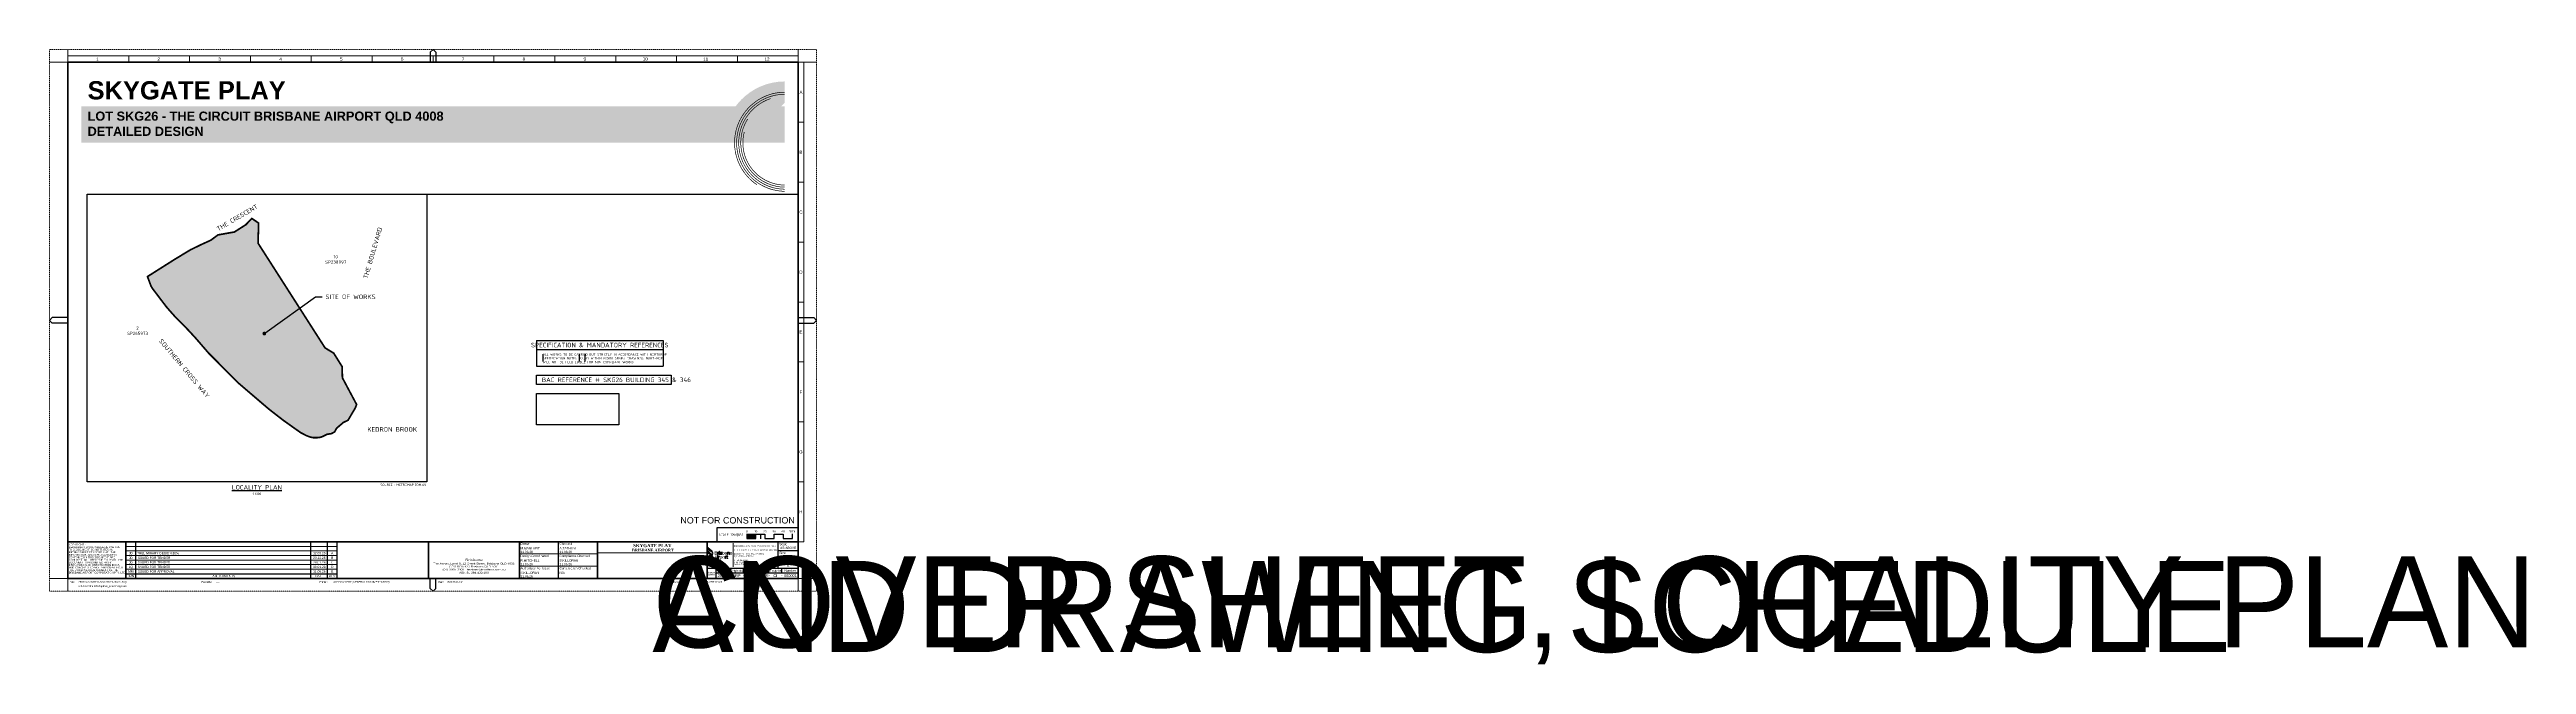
# Paper-space layout 'Layout1' of a CAD drawing. Header units: metres. Extents: x 0 to 2716, y -80 to 594.
import ezdxf
from ezdxf import colors
from ezdxf.entities.mleader import LeaderData, LeaderLine
from ezdxf.enums import TextEntityAlignment as Align
from ezdxf.math import Vec2, Vec3

# ---------------------------------------------------------------- set-up
doc = ezdxf.new("R2018")
doc.units = ezdxf.units.M
doc.linetypes.add('DASHED', pattern=[0.75, 0.5, -0.25])
doc.linetypes.add('DGN Style 3', pattern=[0.017855, 0.012754, -0.005101])
doc.layers.get('DEFPOINTS').update_dxf_attribs({"color": 11})
for name, color, linetype in [('A_TTL_BANNER', 254, 'Continuous'), ('A_TTL_BANNER_DISC', 7, 'Continuous'), ('A_TTL_SCALE', 7, 'Continuous'), ('A_TTL_TEXT TITILE BLOCK-RefEdit0-RefEdit0', 7, 'Continuous'), ('A_TTL_TEXT TITLE', 5, 'Continuous'), ('C_ANNO_TEXT 5', 4, 'Continuous'), ('C_BYDA_LOGO', 7, 'Continuous'), ('C_TEXT_2.5', 7, 'Continuous'), ('C_TEXT_LOT_NUMBER', 3, 'Continuous'), ('C_TEXT_STREET_NAME', 4, 'Continuous'), ('DETAILS', 7, 'Continuous'), ('XREF', 7, 'Continuous')]:
    doc.layers.add(name, color=color, linetype=linetype)
for name, color, linetype, plot in [('C_BYDA_LOGO_BORDER', 7, 'Continuous', False), ('VPORTS', 11, 'Continuous', False), ('VPORTS_FRAMES', 11, 'Continuous', False)]:
    doc.layers.add(name, color=color, linetype=linetype, plot=plot)
doc.layers.add('C_STAGE_BDY_1000', color=7, linetype='DASHED', true_color=0xe31837)
for name, color, linetype, lineweight in [('G-TTLB-BORD', 7, 'Continuous', 0), ('G-TTLB-TITL', 7, 'Continuous', 0), ('TEXT_NE LOGO', 7, 'Continuous', 18)]:
    doc.layers.add(name, color=color, linetype=linetype, lineweight=lineweight)
doc.styles.add('Arial', font='arial.ttf', dxfattribs={"width": 1.25, "height": 2.75})
doc.styles.add('Arial Bold', font='arialbd.ttf')
doc.styles.add('Arial_Wide', font='arial.ttf', dxfattribs={"width": 1.25, "height": 2.75})
doc.styles.add('ISOCP', font='isocp.shx')
doc.styles.get("Standard").update_dxf_attribs({"font": 'ARIALN.TTF'})
doc.styles.add('Style-Arial', font='arial.ttf')
doc.styles.add('Style-Times New Roman', font='times.ttf')

# ---------------------------------------------------------------- blocks, each defined once
blk = doc.blocks.new('PROJECT TITLE BLOCK(BAC V2.1)')
at = {"layer": 'G-TTLB-BORD', "linetype": 'Continuous', "lineweight": 0}
h = blk.add_hatch(color=7, dxfattribs=at)
h.set_gradient(color1=(0, 143, 227), color2=(27, 9, 111))
edge = h.paths.add_edge_path()
edge.add_spline(control_points=[(726.7, 43.8), (725.5, 45.1), (723, 46.8), (723.2, 46.6), (723.5, 46.5), (722.3, 47.2), (722.2, 47.7)], knot_values=[0, 0, 0, 0, 0.5, 0.5, 0.5, 1, 1, 1, 1], degree=3, periodic=0)
edge.add_line((722.2, 47.7), (722.1, 47.6))
edge.add_line((722.1, 47.6), (722.3, 45.6))
edge.add_spline(control_points=[(722.3, 45.6), (722.4, 45.1), (722.9, 44.7), (723.4, 44.5), (723.4, 44.5), (725.8, 43.3), (726.6, 42.7), (727.3, 42.1), (727.4, 41.7), (727.4, 41.7), (727.4, 41.7), (727.7, 42.8), (726.7, 43.8)], knot_values=[0, 0, 0, 0, 0.25, 0.25, 0.25, 0.5, 0.5, 0.5, 0.75, 0.75, 0.75, 1, 1, 1, 1], degree=3, periodic=0)
h = blk.add_hatch(color=7, dxfattribs=at)
h.set_gradient(color1=(0, 143, 227), color2=(27, 9, 111))
edge = h.paths.add_edge_path()
edge.add_spline(control_points=[(726.7, 39.9), (725.5, 41.2), (723, 42.8), (723.2, 42.7), (723.5, 42.5), (722.3, 43.2), (722.2, 43.7)], knot_values=[0, 0, 0, 0, 0.5, 0.5, 0.5, 1, 1, 1, 1], degree=3, periodic=0)
edge.add_line((722.2, 43.7), (722.1, 43.7))
edge.add_line((722.1, 43.7), (722.3, 41.7))
edge.add_spline(control_points=[(722.3, 41.7), (722.4, 41.2), (722.9, 40.8), (723.4, 40.6), (723.4, 40.6), (725.8, 39.4), (726.6, 38.8), (727.3, 38.2), (727.4, 37.8), (727.4, 37.8), (727.4, 37.8), (727.7, 38.8), (726.7, 39.9)], knot_values=[0, 0, 0, 0, 0.25, 0.25, 0.25, 0.5, 0.5, 0.5, 0.75, 0.75, 0.75, 1, 1, 1, 1], degree=3, periodic=0)
h = blk.add_hatch(color=7, dxfattribs=at)
h.set_gradient(color1=(255, 192, 0), color2=(255, 94, 0))
edge = h.paths.add_edge_path()
edge.add_spline(control_points=[(727.4, 41.7), (727.4, 41.7), (727.3, 41.3), (726.6, 40.8), (725.8, 40.2), (723.4, 39), (723.4, 39), (722.9, 38.7), (722.4, 38.4), (722.3, 37.8)], knot_values=[0, 0, 0, 0, 0.333333, 0.333333, 0.333333, 0.666667, 0.666667, 0.666667, 1, 1, 1, 1], degree=3, periodic=0)
edge.add_line((722.3, 37.8), (722.1, 35.8))
edge.add_line((722.1, 35.8), (722.2, 35.8))
edge.add_spline(control_points=[(722.2, 35.8), (722.3, 36.3), (723.5, 37), (723.2, 36.8), (723, 36.7), (725.5, 38.3), (726.7, 39.7), (727.7, 40.7), (727.4, 41.7), (727.4, 41.7)], knot_values=[0, 0, 0, 0, 0.333333, 0.333333, 0.333333, 0.666667, 0.666667, 0.666667, 1, 1, 1, 1], degree=3, periodic=0)
h = blk.add_hatch(color=7, dxfattribs=at)
h.set_gradient(color1=(203, 215, 0), color2=(0, 140, 51))
edge = h.paths.add_edge_path()
edge.add_spline(control_points=[(727.4, 37.8), (727.4, 37.8), (727.3, 37.4), (726.6, 36.8), (725.8, 36.2), (723.4, 35), (723.4, 35), (722.9, 34.8), (722.4, 34.4), (722.3, 33.9)], knot_values=[0, 0, 0, 0, 0.333333, 0.333333, 0.333333, 0.666667, 0.666667, 0.666667, 1, 1, 1, 1], degree=3, periodic=0)
edge.add_line((722.3, 33.9), (722.1, 31.9))
edge.add_line((722.1, 31.9), (722.2, 31.9))
edge.add_spline(control_points=[(722.2, 31.9), (722.3, 32.3), (723.5, 33.1), (723.2, 32.9), (723, 32.8), (725.5, 34.4), (726.7, 35.7), (727.7, 36.8), (727.4, 37.8), (727.4, 37.8)], knot_values=[0, 0, 0, 0, 0.333333, 0.333333, 0.333333, 0.666667, 0.666667, 0.666667, 1, 1, 1, 1], degree=3, periodic=0)
at = {"layer": 'G-TTLB-BORD', "linetype": 'Continuous', "lineweight": 0, "true_color": 0x0c2340}
h = blk.add_hatch(color=158, dxfattribs=at)
h.paths.add_polyline_path([(729, 35.8), (729.5, 35.8), (729.8, 36.8), (731.4, 36.8), (731.8, 35.8), (732.3, 35.8), (730.9, 39.4), (730.4, 39.4)])
h.paths.add_polyline_path([(730, 37.2), (730.6, 38.9), (731.3, 37.2)], flags=16)
h = blk.add_hatch(color=158, dxfattribs=at)
edge = h.paths.add_edge_path()
edge.add_line((730.7, 43.7), (729.4, 43.7))
edge.add_line((729.4, 43.7), (729.4, 40.1))
edge.add_line((729.4, 40.1), (730.8, 40.1))
edge.add_spline(control_points=[(730.8, 40.1), (731.2, 40.1), (731.5, 40.2), (731.7, 40.4), (732, 40.6), (732.1, 40.8), (732.1, 41.1), (732.1, 41.6), (731.8, 41.9), (731.3, 42), (731.5, 42), (731.7, 42.1), (731.8, 42.2), (731.9, 42.4), (732, 42.6), (732, 42.8), (732, 43.1), (731.8, 43.3), (731.6, 43.5), (731.4, 43.6), (731.1, 43.7), (730.7, 43.7)], knot_values=[0, 0, 0, 0, 0.142857, 0.142857, 0.142857, 0.285714, 0.285714, 0.285714, 0.428571, 0.428571, 0.428571, 0.571429, 0.571429, 0.571429, 0.714286, 0.714286, 0.714286, 0.857143, 0.857143, 0.857143, 1, 1, 1, 1], degree=3, periodic=0)
edge = h.paths.add_edge_path(flags=16)
edge.add_line((730, 40.6), (730, 41.7))
edge.add_line((730, 41.7), (730.8, 41.7))
edge.add_spline(control_points=[(730.8, 41.7), (731, 41.7), (731.2, 41.6), (731.3, 41.5), (731.4, 41.4), (731.5, 41.3), (731.5, 41.1), (731.5, 41), (731.4, 40.8), (731.3, 40.7), (731.2, 40.7), (731, 40.6), (730.8, 40.6)], knot_values=[0, 0, 0, 0, 0.25, 0.25, 0.25, 0.5, 0.5, 0.5, 0.75, 0.75, 0.75, 1, 1, 1, 1], degree=3, periodic=0)
edge.add_line((730.8, 40.6), (730, 40.6))
edge = h.paths.add_edge_path(flags=16)
edge.add_line((730, 42.2), (730, 43.2))
edge.add_line((730, 43.2), (730.7, 43.2))
edge.add_spline(control_points=[(730.7, 43.2), (730.9, 43.2), (731.1, 43.2), (731.2, 43.1), (731.3, 43), (731.4, 42.9), (731.4, 42.7), (731.4, 42.5), (731.3, 42.4), (731.2, 42.3), (731.1, 42.2), (730.9, 42.2), (730.7, 42.2)], knot_values=[0, 0, 0, 0, 0.25, 0.25, 0.25, 0.5, 0.5, 0.5, 0.75, 0.75, 0.75, 1, 1, 1, 1], degree=3, periodic=0)
edge.add_line((730.7, 42.2), (730, 42.2))
h = blk.add_hatch(color=158, dxfattribs=at)
edge = h.paths.add_edge_path()
edge.add_line((733.9, 42.7), (733.7, 42.7))
edge.add_spline(control_points=[(733.7, 42.7), (733.5, 42.7), (733.4, 42.7), (733.3, 42.6), (733.1, 42.6), (733, 42.5), (733, 42.3)], knot_values=[0, 0, 0, 0, 0.5, 0.5, 0.5, 1, 1, 1, 1], degree=3, periodic=0)
edge.add_line((733, 42.3), (732.9, 42.7))
edge.add_line((732.9, 42.7), (732.4, 42.7))
edge.add_line((732.4, 42.7), (732.4, 40.1))
edge.add_line((732.4, 40.1), (733, 40.1))
edge.add_line((733, 40.1), (733, 41.4))
edge.add_spline(control_points=[(733, 41.4), (733, 41.7), (733, 41.8), (733.1, 42), (733.2, 42.1), (733.4, 42.2), (733.6, 42.2)], knot_values=[0, 0, 0, 0, 0.5, 0.5, 0.5, 1, 1, 1, 1], degree=3, periodic=0)
edge.add_line((733.6, 42.2), (733.9, 42.2))
edge.add_line((733.9, 42.2), (733.9, 42.7))
h = blk.add_hatch(color=158, dxfattribs=at)
edge = h.paths.add_edge_path()
edge.add_spline(control_points=[(732.9, 39.3), (732.8, 39.4), (732.8, 39.4), (732.7, 39.4), (732.6, 39.4), (732.5, 39.4), (732.5, 39.3), (732.4, 39.3), (732.4, 39.2), (732.4, 39.1), (732.4, 39.1), (732.4, 39), (732.5, 38.9), (732.5, 38.9), (732.6, 38.9), (732.7, 38.9), (732.8, 38.9), (732.8, 38.9), (732.9, 38.9), (732.9, 39), (733, 39.1), (733, 39.1), (733, 39.2), (732.9, 39.3), (732.9, 39.3)], knot_values=[0, 0, 0, 0, 0.125, 0.125, 0.125, 0.25, 0.25, 0.25, 0.375, 0.375, 0.375, 0.5, 0.5, 0.5, 0.625, 0.625, 0.625, 0.75, 0.75, 0.75, 0.875, 0.875, 0.875, 1, 1, 1, 1], degree=3, periodic=0)
h = blk.add_hatch(color=158, dxfattribs=at)
edge = h.paths.add_edge_path()
edge.add_spline(control_points=[(732.5, 38.4), (732.5, 38.4), (732.5, 35.8), (732.5, 35.8), (732.5, 35.8), (732.9, 35.8), (732.9, 35.8), (732.9, 35.8), (732.9, 38.4), (732.9, 38.4), (732.9, 38.4), (732.5, 38.4), (732.5, 38.4)], knot_values=[0, 0, 0, 0, 0.25, 0.25, 0.25, 0.5, 0.5, 0.5, 0.75, 0.75, 0.75, 1, 1, 1, 1], degree=3, periodic=0)
h = blk.add_hatch(color=158, dxfattribs=at)
edge = h.paths.add_edge_path()
edge.add_line((734.7, 38.4), (734.6, 38.4))
edge.add_spline(control_points=[(734.6, 38.4), (734.4, 38.4), (734.2, 38.4), (734.1, 38.3), (734, 38.2), (733.9, 38.1), (733.8, 38)], knot_values=[0, 0, 0, 0, 0.5, 0.5, 0.5, 1, 1, 1, 1], degree=3, periodic=0)
edge.add_line((733.8, 38), (733.8, 38.4))
edge.add_line((733.8, 38.4), (733.4, 38.4))
edge.add_line((733.4, 38.4), (733.4, 35.8))
edge.add_line((733.4, 35.8), (733.8, 35.8))
edge.add_line((733.8, 35.8), (733.8, 37.1))
edge.add_spline(control_points=[(733.8, 37.1), (733.8, 37.4), (733.9, 37.6), (734, 37.7), (734.1, 37.9), (734.3, 38), (734.5, 38)], knot_values=[0, 0, 0, 0, 0.5, 0.5, 0.5, 1, 1, 1, 1], degree=3, periodic=0)
edge.add_line((734.5, 38), (734.7, 38))
edge.add_line((734.7, 38), (734.7, 38.4))
at = {"layer": 'G-TTLB-BORD', "linetype": 'Continuous', "lineweight": 0, "true_color": 0xffffff}
h = blk.add_hatch(color=7, dxfattribs=at)
edge = h.paths.add_edge_path()
edge.add_spline(control_points=[(735.2, 32), (736, 32), (736.5, 32.5), (736.5, 33.4), (736.5, 34.2), (736, 34.8), (735.2, 34.8), (734.3, 34.8), (733.8, 34.2), (733.8, 33.4), (733.8, 32.5), (734.3, 32), (735.2, 32)], knot_values=[0, 0, 0, 0, 0.25, 0.25, 0.25, 0.5, 0.5, 0.5, 0.75, 0.75, 0.75, 1, 1, 1, 1], degree=3, periodic=0)
edge = h.paths.add_edge_path(flags=17)
edge.add_spline(control_points=[(735.2, 34.3), (735.7, 34.3), (736, 33.9), (736, 33.4), (736, 32.8), (735.7, 32.4), (735.2, 32.4), (734.7, 32.4), (734.4, 32.8), (734.4, 33.4), (734.4, 33.9), (734.7, 34.3), (735.2, 34.3)], knot_values=[0, 0, 0, 0, 0.25, 0.25, 0.25, 0.5, 0.5, 0.5, 0.75, 0.75, 0.75, 1, 1, 1, 1], degree=3, periodic=0)
at = {"layer": 'G-TTLB-BORD', "linetype": 'Continuous', "lineweight": 0, "true_color": 0x0c2340}
h = blk.add_hatch(color=158, dxfattribs=at)
edge = h.paths.add_edge_path()
edge.add_spline(control_points=[(734.7, 43.7), (734.6, 43.8), (734.5, 43.8), (734.4, 43.8), (734.3, 43.8), (734.2, 43.8), (734.2, 43.7), (734.1, 43.6), (734.1, 43.5), (734.1, 43.5), (734.1, 43.4), (734.1, 43.3), (734.2, 43.2), (734.2, 43.2), (734.3, 43.1), (734.4, 43.1), (734.5, 43.1), (734.6, 43.2), (734.7, 43.2), (734.7, 43.3), (734.8, 43.4), (734.8, 43.5), (734.8, 43.5), (734.7, 43.6), (734.7, 43.7)], knot_values=[0, 0, 0, 0, 0.125, 0.125, 0.125, 0.25, 0.25, 0.25, 0.375, 0.375, 0.375, 0.5, 0.5, 0.5, 0.625, 0.625, 0.625, 0.75, 0.75, 0.75, 0.875, 0.875, 0.875, 1, 1, 1, 1], degree=3, periodic=0)
h = blk.add_hatch(color=158, dxfattribs=at)
edge = h.paths.add_edge_path()
edge.add_spline(control_points=[(734.1, 42.7), (734.1, 42.7), (734.1, 40.1), (734.1, 40.1), (734.1, 40.1), (734.7, 40.1), (734.7, 40.1), (734.7, 40.1), (734.7, 42.7), (734.7, 42.7), (734.7, 42.7), (734.1, 42.7), (734.1, 42.7)], knot_values=[0, 0, 0, 0, 0.25, 0.25, 0.25, 0.5, 0.5, 0.5, 0.75, 0.75, 0.75, 1, 1, 1, 1], degree=3, periodic=0)
h = blk.add_hatch(color=158, dxfattribs=at)
edge = h.paths.add_edge_path()
edge.add_line((735.6, 41), (735, 41))
edge.add_spline(control_points=[(735, 41), (735, 40.7), (735.1, 40.5), (735.4, 40.3), (735.6, 40.2), (735.9, 40.1), (736.2, 40.1), (736.4, 40.1), (736.6, 40.1), (736.8, 40.2), (736.9, 40.2), (737.1, 40.3), (737.2, 40.5), (737.3, 40.6), (737.3, 40.7), (737.3, 40.9), (737.3, 41.1), (737.3, 41.2), (737.2, 41.3), (737.1, 41.4), (737, 41.5), (736.8, 41.6), (736.6, 41.6), (736.5, 41.7), (736.2, 41.7), (736.1, 41.7), (735.9, 41.7), (735.9, 41.7), (735.8, 41.8), (735.7, 41.8), (735.7, 41.8), (735.6, 41.9), (735.6, 41.9), (735.6, 42), (735.6, 42.1), (735.7, 42.2), (735.8, 42.2), (735.9, 42.3), (736, 42.3), (736.1, 42.3), (736.3, 42.3), (736.4, 42.3), (736.5, 42.2), (736.7, 42.1), (736.7, 42), (736.7, 41.9)], knot_values=[0, 0, 0, 0, 0.066667, 0.066667, 0.066667, 0.133333, 0.133333, 0.133333, 0.2, 0.2, 0.2, 0.266667, 0.266667, 0.266667, 0.333333, 0.333333, 0.333333, 0.4, 0.4, 0.4, 0.466667, 0.466667, 0.466667, 0.533333, 0.533333, 0.533333, 0.6, 0.6, 0.6, 0.666667, 0.666667, 0.666667, 0.733333, 0.733333, 0.733333, 0.8, 0.8, 0.8, 0.866667, 0.866667, 0.866667, 0.933333, 0.933333, 0.933333, 1, 1, 1, 1], degree=3, periodic=0)
edge.add_line((736.7, 41.9), (737.3, 41.9))
edge.add_spline(control_points=[(737.3, 41.9), (737.2, 42.2), (737.1, 42.4), (736.9, 42.6), (736.7, 42.7), (736.5, 42.8), (736.1, 42.8), (735.9, 42.8), (735.7, 42.7), (735.6, 42.7), (735.4, 42.6), (735.3, 42.5), (735.2, 42.4), (735.1, 42.3), (735.1, 42.1), (735.1, 42), (735.1, 41.8), (735.1, 41.6), (735.2, 41.5), (735.3, 41.4), (735.4, 41.4), (735.6, 41.3), (735.7, 41.3), (735.9, 41.2), (736.1, 41.2), (736.3, 41.2), (736.4, 41.2), (736.5, 41.2), (736.6, 41.1), (736.6, 41.1), (736.7, 41.1), (736.7, 41), (736.8, 40.9), (736.8, 40.9), (736.8, 40.8), (736.7, 40.7), (736.6, 40.6), (736.5, 40.5), (736.4, 40.5), (736.2, 40.5), (736, 40.5), (735.9, 40.6), (735.7, 40.6), (735.6, 40.7), (735.6, 40.8), (735.6, 41)], knot_values=[0, 0, 0, 0, 0.066667, 0.066667, 0.066667, 0.133333, 0.133333, 0.133333, 0.2, 0.2, 0.2, 0.266667, 0.266667, 0.266667, 0.333333, 0.333333, 0.333333, 0.4, 0.4, 0.4, 0.466667, 0.466667, 0.466667, 0.533333, 0.533333, 0.533333, 0.6, 0.6, 0.6, 0.666667, 0.666667, 0.666667, 0.733333, 0.733333, 0.733333, 0.8, 0.8, 0.8, 0.866667, 0.866667, 0.866667, 0.933333, 0.933333, 0.933333, 1, 1, 1, 1], degree=3, periodic=0)
h = blk.add_hatch(color=158, dxfattribs=at)
edge = h.paths.add_edge_path()
edge.add_spline(control_points=[(737, 38.3), (736.8, 38.4), (736.6, 38.4), (736.4, 38.4), (736, 38.4), (735.7, 38.3), (735.5, 38)], knot_values=[0, 0, 0, 0, 0.5, 0.5, 0.5, 1, 1, 1, 1], degree=3, periodic=0)
edge.add_line((735.5, 38), (735.4, 38.4))
edge.add_line((735.4, 38.4), (735.1, 38.4))
edge.add_line((735.1, 38.4), (735.1, 34.8))
edge.add_line((735.1, 34.8), (735.5, 34.8))
edge.add_line((735.5, 34.8), (735.5, 36.2))
edge.add_spline(control_points=[(735.5, 36.2), (735.6, 36.1), (735.7, 36), (735.8, 35.9), (736, 35.8), (736.2, 35.8), (736.4, 35.8), (736.6, 35.8), (736.8, 35.8), (737, 35.9), (737.2, 36), (737.4, 36.2), (737.5, 36.4), (737.6, 36.6), (737.6, 36.8), (737.6, 37.1), (737.6, 37.4), (737.6, 37.6), (737.5, 37.8), (737.4, 38), (737.2, 38.2), (737, 38.3)], knot_values=[0, 0, 0, 0, 0.142857, 0.142857, 0.142857, 0.285714, 0.285714, 0.285714, 0.428571, 0.428571, 0.428571, 0.571429, 0.571429, 0.571429, 0.714286, 0.714286, 0.714286, 0.857143, 0.857143, 0.857143, 1, 1, 1, 1], degree=3, periodic=0)
edge = h.paths.add_edge_path(flags=16)
edge.add_spline(control_points=[(737, 36.4), (736.8, 36.2), (736.6, 36.1), (736.3, 36.1), (736.2, 36.1), (736, 36.2), (735.9, 36.3), (735.7, 36.3), (735.6, 36.5), (735.6, 36.6), (735.5, 36.8), (735.5, 36.9), (735.5, 37.1), (735.5, 37.3), (735.5, 37.5), (735.6, 37.6), (735.6, 37.7), (735.7, 37.9), (735.9, 37.9), (736, 38), (736.2, 38.1), (736.3, 38.1), (736.6, 38.1), (736.8, 38), (737, 37.8), (737.1, 37.6), (737.2, 37.4), (737.2, 37.1), (737.2, 36.8), (737.1, 36.6), (737, 36.4)], knot_values=[0, 0, 0, 0, 0.1, 0.1, 0.1, 0.2, 0.2, 0.2, 0.3, 0.3, 0.3, 0.4, 0.4, 0.4, 0.5, 0.5, 0.5, 0.6, 0.6, 0.6, 0.7, 0.7, 0.7, 0.8, 0.8, 0.8, 0.9, 0.9, 0.9, 1, 1, 1, 1], degree=3, periodic=0)
h = blk.add_hatch(color=158, dxfattribs=at)
edge = h.paths.add_edge_path()
edge.add_spline(control_points=[(739.7, 42.6), (739.5, 42.7), (739.3, 42.8), (739.1, 42.8), (738.7, 42.8), (738.4, 42.6), (738.2, 42.3)], knot_values=[0, 0, 0, 0, 0.5, 0.5, 0.5, 1, 1, 1, 1], degree=3, periodic=0)
edge.add_line((738.2, 42.3), (738.2, 43.7))
edge.add_line((738.2, 43.7), (737.7, 43.7))
edge.add_line((737.7, 43.7), (737.7, 40.1))
edge.add_line((737.7, 40.1), (738.1, 40.1))
edge.add_line((738.1, 40.1), (738.2, 40.5))
edge.add_spline(control_points=[(738.2, 40.5), (738.3, 40.4), (738.4, 40.3), (738.6, 40.2), (738.7, 40.1), (738.9, 40.1), (739.1, 40.1), (739.3, 40.1), (739.5, 40.1), (739.7, 40.2), (739.9, 40.4), (740, 40.5), (740.1, 40.7), (740.3, 40.9), (740.3, 41.2), (740.3, 41.4), (740.3, 41.7), (740.3, 41.9), (740.1, 42.1), (740, 42.3), (739.9, 42.5), (739.7, 42.6)], knot_values=[0, 0, 0, 0, 0.142857, 0.142857, 0.142857, 0.285714, 0.285714, 0.285714, 0.428571, 0.428571, 0.428571, 0.571429, 0.571429, 0.571429, 0.714286, 0.714286, 0.714286, 0.857143, 0.857143, 0.857143, 1, 1, 1, 1], degree=3, periodic=0)
edge = h.paths.add_edge_path(flags=16)
edge.add_spline(control_points=[(739.5, 40.8), (739.4, 40.6), (739.2, 40.5), (739, 40.5), (738.7, 40.5), (738.6, 40.6), (738.4, 40.8), (738.3, 41), (738.2, 41.2), (738.2, 41.4), (738.2, 41.7), (738.3, 41.9), (738.4, 42.1), (738.6, 42.2), (738.7, 42.3), (739, 42.3), (739.2, 42.3), (739.4, 42.2), (739.5, 42.1), (739.7, 41.9), (739.7, 41.7), (739.7, 41.4), (739.7, 41.2), (739.7, 41), (739.5, 40.8)], knot_values=[0, 0, 0, 0, 0.125, 0.125, 0.125, 0.25, 0.25, 0.25, 0.375, 0.375, 0.375, 0.5, 0.5, 0.5, 0.625, 0.625, 0.625, 0.75, 0.75, 0.75, 0.875, 0.875, 0.875, 1, 1, 1, 1], degree=3, periodic=0)
h = blk.add_hatch(color=158, dxfattribs=at)
edge = h.paths.add_edge_path()
edge.add_spline(control_points=[(738.5, 35.9), (738.7, 35.8), (738.9, 35.8), (739.2, 35.8), (739.4, 35.8), (739.7, 35.8), (739.9, 35.9), (740.1, 36), (740.2, 36.2), (740.3, 36.4), (740.4, 36.6), (740.5, 36.8), (740.5, 37.1), (740.5, 37.4), (740.4, 37.6), (740.3, 37.8), (740.2, 38), (740.1, 38.2), (739.9, 38.3), (739.7, 38.4), (739.4, 38.4), (739.2, 38.4), (738.9, 38.4), (738.7, 38.4), (738.5, 38.3), (738.3, 38.2), (738.2, 38), (738.1, 37.8), (737.9, 37.6), (737.9, 37.4), (737.9, 37.1), (737.9, 36.8), (737.9, 36.6), (738.1, 36.4), (738.2, 36.2), (738.3, 36), (738.5, 35.9)], knot_values=[0, 0, 0, 0, 0.083333, 0.083333, 0.083333, 0.166667, 0.166667, 0.166667, 0.25, 0.25, 0.25, 0.333333, 0.333333, 0.333333, 0.416667, 0.416667, 0.416667, 0.5, 0.5, 0.5, 0.583333, 0.583333, 0.583333, 0.666667, 0.666667, 0.666667, 0.75, 0.75, 0.75, 0.833333, 0.833333, 0.833333, 0.916667, 0.916667, 0.916667, 1, 1, 1, 1], degree=3, periodic=0)
edge = h.paths.add_edge_path(flags=16)
edge.add_spline(control_points=[(739.6, 36.3), (739.5, 36.2), (739.4, 36.1), (739.2, 36.1), (739, 36.1), (738.9, 36.2), (738.7, 36.3), (738.6, 36.3), (738.5, 36.5), (738.4, 36.6), (738.4, 36.7), (738.3, 36.9), (738.3, 37.1), (738.3, 37.3), (738.4, 37.4), (738.4, 37.6), (738.5, 37.7), (738.6, 37.9), (738.7, 37.9), (738.9, 38), (739, 38.1), (739.2, 38.1), (739.4, 38.1), (739.5, 38), (739.6, 37.9), (739.8, 37.9), (739.9, 37.7), (739.9, 37.6), (740, 37.4), (740.1, 37.3), (740.1, 37.1), (740.1, 36.9), (740, 36.7), (739.9, 36.6), (739.9, 36.5), (739.8, 36.3), (739.6, 36.3)], knot_values=[0, 0, 0, 0, 0.083333, 0.083333, 0.083333, 0.166667, 0.166667, 0.166667, 0.25, 0.25, 0.25, 0.333333, 0.333333, 0.333333, 0.416667, 0.416667, 0.416667, 0.5, 0.5, 0.5, 0.583333, 0.583333, 0.583333, 0.666667, 0.666667, 0.666667, 0.75, 0.75, 0.75, 0.833333, 0.833333, 0.833333, 0.916667, 0.916667, 0.916667, 1, 1, 1, 1], degree=3, periodic=0)
h = blk.add_hatch(color=158, dxfattribs=at)
edge = h.paths.add_edge_path()
edge.add_line((743.1, 40.6), (743, 40.6))
edge.add_spline(control_points=[(743, 40.6), (742.9, 40.6), (742.8, 40.7), (742.8, 40.8)], knot_values=[0, 0, 0, 0, 1, 1, 1, 1], degree=3, periodic=0)
edge.add_line((742.8, 40.8), (742.8, 41.8))
edge.add_spline(control_points=[(742.8, 41.8), (742.8, 42.1), (742.7, 42.4), (742.5, 42.5), (742.3, 42.7), (742, 42.8), (741.7, 42.8), (741.4, 42.8), (741.1, 42.7), (740.9, 42.5), (740.7, 42.4), (740.6, 42.2), (740.5, 41.9)], knot_values=[0, 0, 0, 0, 0.25, 0.25, 0.25, 0.5, 0.5, 0.5, 0.75, 0.75, 0.75, 1, 1, 1, 1], degree=3, periodic=0)
edge.add_line((740.5, 41.9), (741.1, 41.9))
edge.add_spline(control_points=[(741.1, 41.9), (741.1, 42.1), (741.2, 42.1), (741.3, 42.2), (741.4, 42.3), (741.5, 42.3), (741.7, 42.3), (741.9, 42.3), (742, 42.3), (742.1, 42.2), (742.2, 42.1), (742.2, 42), (742.2, 41.8)], knot_values=[0, 0, 0, 0, 0.25, 0.25, 0.25, 0.5, 0.5, 0.5, 0.75, 0.75, 0.75, 1, 1, 1, 1], degree=3, periodic=0)
edge.add_line((742.2, 41.8), (742.2, 41.7))
edge.add_line((742.2, 41.7), (741.6, 41.7))
edge.add_spline(control_points=[(741.6, 41.7), (741.2, 41.7), (740.9, 41.6), (740.8, 41.5), (740.6, 41.3), (740.5, 41.1), (740.5, 40.8), (740.5, 40.6), (740.6, 40.4), (740.7, 40.3), (740.9, 40.1), (741.1, 40.1), (741.4, 40.1), (741.8, 40.1), (742.1, 40.2), (742.3, 40.5), (742.3, 40.4), (742.3, 40.3), (742.4, 40.2), (742.5, 40.1), (742.6, 40.1), (742.8, 40.1)], knot_values=[0, 0, 0, 0, 0.142857, 0.142857, 0.142857, 0.285714, 0.285714, 0.285714, 0.428571, 0.428571, 0.428571, 0.571429, 0.571429, 0.571429, 0.714286, 0.714286, 0.714286, 0.857143, 0.857143, 0.857143, 1, 1, 1, 1], degree=3, periodic=0)
edge.add_line((742.8, 40.1), (743.1, 40.1))
edge.add_line((743.1, 40.1), (743.1, 40.6))
edge = h.paths.add_edge_path(flags=16)
edge.add_line((742.2, 41.3), (742.2, 41.2))
edge.add_spline(control_points=[(742.2, 41.2), (742.2, 41), (742.2, 40.8), (742.1, 40.7), (741.9, 40.6), (741.7, 40.5), (741.5, 40.5), (741.4, 40.5), (741.2, 40.5), (741.2, 40.6), (741.1, 40.7), (741, 40.8), (741, 40.9), (741, 41), (741.1, 41.1), (741.2, 41.2), (741.3, 41.2), (741.4, 41.3), (741.6, 41.3)], knot_values=[0, 0, 0, 0, 0.166667, 0.166667, 0.166667, 0.333333, 0.333333, 0.333333, 0.5, 0.5, 0.5, 0.666667, 0.666667, 0.666667, 0.833333, 0.833333, 0.833333, 1, 1, 1, 1], degree=3, periodic=0)
edge.add_line((741.6, 41.3), (742.2, 41.3))
h = blk.add_hatch(color=158, dxfattribs=at)
edge = h.paths.add_edge_path()
edge.add_line((742.2, 38.4), (742, 38.4))
edge.add_spline(control_points=[(742, 38.4), (741.8, 38.4), (741.7, 38.4), (741.6, 38.3), (741.4, 38.2), (741.3, 38.1), (741.3, 38)], knot_values=[0, 0, 0, 0, 0.5, 0.5, 0.5, 1, 1, 1, 1], degree=3, periodic=0)
edge.add_line((741.3, 38), (741.2, 38.4))
edge.add_line((741.2, 38.4), (740.8, 38.4))
edge.add_line((740.8, 38.4), (740.8, 35.8))
edge.add_line((740.8, 35.8), (741.3, 35.8))
edge.add_line((741.3, 35.8), (741.3, 37.1))
edge.add_spline(control_points=[(741.3, 37.1), (741.3, 37.4), (741.3, 37.6), (741.4, 37.7), (741.5, 37.9), (741.7, 38), (742, 38)], knot_values=[0, 0, 0, 0, 0.5, 0.5, 0.5, 1, 1, 1, 1], degree=3, periodic=0)
edge.add_line((742, 38), (742.2, 38))
edge.add_line((742.2, 38), (742.2, 38.4))
h = blk.add_hatch(color=158, dxfattribs=at)
edge = h.paths.add_edge_path()
edge.add_line((742.5, 39.1), (742.5, 36.5))
edge.add_spline(control_points=[(742.5, 36.5), (742.5, 36.2), (742.5, 36.1), (742.6, 36), (742.7, 35.8), (742.9, 35.8), (743.2, 35.8)], knot_values=[0, 0, 0, 0, 0.5, 0.5, 0.5, 1, 1, 1, 1], degree=3, periodic=0)
edge.add_line((743.2, 35.8), (743.6, 35.8))
edge.add_line((743.6, 35.8), (743.6, 36.2))
edge.add_line((743.6, 36.2), (743.2, 36.2))
edge.add_spline(control_points=[(743.2, 36.2), (743.1, 36.2), (743, 36.2), (743, 36.2), (742.9, 36.3), (742.9, 36.4), (742.9, 36.5)], knot_values=[0, 0, 0, 0, 0.5, 0.5, 0.5, 1, 1, 1, 1], degree=3, periodic=0)
edge.add_line((742.9, 36.5), (742.9, 38))
edge.add_line((742.9, 38), (743.6, 38))
edge.add_line((743.6, 38), (743.6, 38.4))
edge.add_line((743.6, 38.4), (742.9, 38.4))
edge.add_line((742.9, 38.4), (742.9, 39.1))
edge.add_line((742.9, 39.1), (742.5, 39.1))
h = blk.add_hatch(color=158, dxfattribs=at)
edge = h.paths.add_edge_path()
edge.add_spline(control_points=[(745.4, 42.5), (745.2, 42.7), (745, 42.8), (744.7, 42.8), (744.3, 42.8), (744, 42.6), (743.8, 42.4)], knot_values=[0, 0, 0, 0, 0.5, 0.5, 0.5, 1, 1, 1, 1], degree=3, periodic=0)
edge.add_line((743.8, 42.4), (743.8, 42.7))
edge.add_line((743.8, 42.7), (743.3, 42.7))
edge.add_line((743.3, 42.7), (743.3, 40.1))
edge.add_line((743.3, 40.1), (743.8, 40.1))
edge.add_line((743.8, 40.1), (743.8, 41.4))
edge.add_spline(control_points=[(743.8, 41.4), (743.8, 41.7), (743.9, 41.9), (744, 42.1), (744.1, 42.2), (744.3, 42.3), (744.5, 42.3), (744.7, 42.3), (744.9, 42.2), (745, 42.1), (745.1, 42), (745.2, 41.8), (745.2, 41.5)], knot_values=[0, 0, 0, 0, 0.25, 0.25, 0.25, 0.5, 0.5, 0.5, 0.75, 0.75, 0.75, 1, 1, 1, 1], degree=3, periodic=0)
edge.add_line((745.2, 41.5), (745.2, 40.1))
edge.add_line((745.2, 40.1), (745.7, 40.1))
edge.add_line((745.7, 40.1), (745.7, 41.6))
edge.add_spline(control_points=[(745.7, 41.6), (745.7, 42), (745.6, 42.3), (745.4, 42.5)], knot_values=[0, 0, 0, 0, 1, 1, 1, 1], degree=3, periodic=0)
h = blk.add_hatch(color=158, dxfattribs=at)
edge = h.paths.add_edge_path()
edge.add_spline(control_points=[(746.2, 42.1), (746.1, 41.9), (746, 41.7), (746, 41.4), (746, 41.2), (746.1, 40.9), (746.2, 40.7), (746.3, 40.5), (746.4, 40.4), (746.6, 40.2), (746.8, 40.1), (747.1, 40.1), (747.4, 40.1), (747.7, 40.1), (747.9, 40.2), (748.1, 40.3), (748.4, 40.5), (748.5, 40.7), (748.5, 41)], knot_values=[0, 0, 0, 0, 0.166667, 0.166667, 0.166667, 0.333333, 0.333333, 0.333333, 0.5, 0.5, 0.5, 0.666667, 0.666667, 0.666667, 0.833333, 0.833333, 0.833333, 1, 1, 1, 1], degree=3, periodic=0)
edge.add_line((748.5, 41), (748, 41))
edge.add_spline(control_points=[(748, 41), (747.9, 40.8), (747.9, 40.7), (747.7, 40.7), (747.6, 40.6), (747.5, 40.5), (747.3, 40.5), (747.1, 40.5), (746.9, 40.6), (746.8, 40.7), (746.7, 40.9), (746.6, 41), (746.6, 41.3)], knot_values=[0, 0, 0, 0, 0.25, 0.25, 0.25, 0.5, 0.5, 0.5, 0.75, 0.75, 0.75, 1, 1, 1, 1], degree=3, periodic=0)
edge.add_line((746.6, 41.3), (746.6, 41.3))
edge.add_line((746.6, 41.3), (748.6, 41.3))
edge.add_spline(control_points=[(748.6, 41.3), (748.6, 41.4), (748.6, 41.4), (748.6, 41.5), (748.6, 41.8), (748.5, 42), (748.4, 42.2), (748.3, 42.4), (748.1, 42.5), (747.9, 42.6), (747.8, 42.7), (747.5, 42.8), (747.3, 42.8), (747, 42.8), (746.8, 42.7), (746.6, 42.6), (746.4, 42.5), (746.3, 42.3), (746.2, 42.1)], knot_values=[0, 0, 0, 0, 0.166667, 0.166667, 0.166667, 0.333333, 0.333333, 0.333333, 0.5, 0.5, 0.5, 0.666667, 0.666667, 0.666667, 0.833333, 0.833333, 0.833333, 1, 1, 1, 1], degree=3, periodic=0)
edge = h.paths.add_edge_path(flags=16)
edge.add_line((748, 41.7), (746.6, 41.7))
edge.add_spline(control_points=[(746.6, 41.7), (746.6, 41.9), (746.7, 42), (746.8, 42.2), (747, 42.3), (747.1, 42.3), (747.3, 42.3), (747.5, 42.3), (747.7, 42.3), (747.8, 42.2), (747.9, 42.1), (748, 41.9), (748, 41.7)], knot_values=[0, 0, 0, 0, 0.25, 0.25, 0.25, 0.5, 0.5, 0.5, 0.75, 0.75, 0.75, 1, 1, 1, 1], degree=3, periodic=0)
at = {"layer": 'G-TTLB-BORD', "color": 7, "linetype": 'Continuous', "lineweight": 0}
for p, q in [((20, 580), (0, 580)), ((20, 580), (20, 594)), ((20, 587), (821, 587)), ((86.8, 580), (86.8, 587)), ((153.5, 580), (153.5, 587)), ((220.3, 580), (220.3, 587)), ((287, 580), (287, 587)), ((353.8, 580), (353.8, 587)), ((420.5, 580), (420.5, 587)), ((487.3, 580), (487.3, 587)), ((554, 580), (554, 587)), ((620.8, 580), (620.8, 587)), ((687.5, 580), (687.5, 587)), ((754.3, 580), (754.3, 587)), ((821, 580), (821, 594)), ((821, 580), (841, 580)), ((827, 54.2), (827, 580)), ((821, 514.3), (827, 514.3)), ((821, 448.5), (827, 448.5)), ((821, 382.8), (827, 382.8)), ((821, 317.1), (827, 317.1)), ((821, 251.4), (827, 251.4)), ((821, 185.6), (827, 185.6)), ((821, 119.9), (827, 119.9)), ((83.7, 49.1), (315.4, 49.1)), ((83.7, 44.1), (315.4, 44.1)), ((83.7, 39.1), (315.4, 39.1)), ((83.7, 34), (315.4, 34)), ((83.7, 29.1), (315.4, 29.1)), ((515.4, 40.8), (601, 40.8)), ((515.4, 27.4), (601, 27.4)), ((601, 42.2), (721, 42.2)), ((821, 54.2), (827, 54.2)), ((20, 14), (0, 14)), ((20, 0), (20, 14)), ((83.7, 24), (315.4, 24)), ((821, 0), (821, 14)), ((821, 14), (841, 14))]:
    blk.add_line(p, q, dxfattribs=at)
at = {"layer": 'G-TTLB-BORD', "color": 7, "linetype": 'Continuous', "lineweight": 53}
for p, q in [((20, 14), (20, 580)), ((20, 580), (821, 580)), ((821, 14), (821, 580)), ((20, 54.2), (821, 54.2)), ((83.7, 14), (83.7, 54.2)), ((415.4, 14), (415.4, 54.2)), ((515.4, 14), (515.4, 54.2)), ((601, 14), (601, 54.2)), ((721, 14), (721, 54.2)), ((20, 14), (821, 14))]:
    blk.add_line(p, q, dxfattribs=at)
at = {"layer": 'G-TTLB-BORD', "color": 7, "linetype": 'Continuous', "lineweight": 30}
for p, q in [((420.5, 594), (417.5, 591)), ((417.5, 591), (417.5, 580)), ((420.5, 594), (423.5, 591)), ((423.5, 591), (423.5, 580)), ((0, 297), (3, 300)), ((20, 300), (3, 300)), ((821, 300), (838, 300)), ((841, 297), (838, 300)), ((0, 297), (3, 294)), ((20, 294), (3, 294)), ((821, 294), (838, 294)), ((841, 297), (838, 294)), ((94.5, 14), (94.5, 54.2)), ((286.6, 14), (286.6, 54.2)), ((304.8, 14), (304.8, 54.2)), ((315.4, 14), (315.4, 54.2)), ((558.2, 14), (558.2, 54.2)), ((799.1, 25.1), (799.1, 54.2)), ((799.1, 44.5), (821, 44.5)), ((799.1, 34.8), (821, 34.8)), ((83.7, 19), (315.4, 19)), ((417.5, 3), (417.5, 14)), ((420.5, 0), (417.5, 3)), ((420.5, 0), (423.5, 3)), ((423.5, 3), (423.5, 14)), ((721, 25.1), (821.1, 25.1)), ((730.5, 25.1), (730.5, 14)), ((730.5, 20.1), (821.1, 20.1)), ((746.9, 20.1), (746.9, 25.1)), ((761, 20.1), (761, 25.1)), ((772.1, 20.1), (772.1, 25.1)), ((781, 20.1), (781, 25.1)), ((788.9, 20.1), (788.9, 25.1)), ((803.1, 20.1), (803.1, 25.1))]:
    blk.add_line(p, q, dxfattribs=at)
at = {"layer": 'G-TTLB-BORD', "color": 7, "linetype": 'Continuous', "lineweight": 13}
blk.add_line((749.7, 52.8), (749.7, 26.7), dxfattribs=at)
at = {"layer": 'G-TTLB-BORD', "color": 1, "linetype": 'DGN Style 3', "lineweight": 0, "flags": 128}
blk.add_lwpolyline([(0, 594), (841, 594), (841, 0), (0, 0)], close=True, dxfattribs=at)
at = {"layer": 'G-TTLB-BORD', "color": 7, "linetype": 'Continuous', "lineweight": 0}
for points in [[(726.7, 43.8), (725.5, 45.1), (723, 46.8), (723.2, 46.6), (723.5, 46.5), (722.3, 47.2), (722.2, 47.7), (722.2, 47.7), (722.1, 47.6), (722.1, 47.6), (722.1, 47.6), (722.3, 45.6), (722.3, 45.6), (722.4, 45.1), (722.9, 44.7), (723.4, 44.5), (723.4, 44.5), (725.8, 43.3), (726.6, 42.7), (727.3, 42.1), (727.4, 41.7), (727.4, 41.7), (727.4, 41.7), (727.7, 42.8), (726.7, 43.8)], [(726.7, 39.9), (725.5, 41.2), (723, 42.8), (723.2, 42.7), (723.5, 42.5), (722.3, 43.2), (722.2, 43.7), (722.2, 43.7), (722.1, 43.7), (722.1, 43.7), (722.1, 43.7), (722.3, 41.7), (722.3, 41.7), (722.4, 41.2), (722.9, 40.8), (723.4, 40.6), (723.4, 40.6), (725.8, 39.4), (726.6, 38.8), (727.3, 38.2), (727.4, 37.8), (727.4, 37.8), (727.4, 37.8), (727.7, 38.8), (726.7, 39.9)], [(727.4, 41.7), (727.4, 41.7), (727.3, 41.3), (726.6, 40.8), (725.8, 40.2), (723.4, 39), (723.4, 39), (722.9, 38.7), (722.4, 38.4), (722.3, 37.8), (722.3, 37.8), (722.1, 35.8), (722.1, 35.8), (722.1, 35.8), (722.2, 35.8), (722.2, 35.8), (722.3, 36.3), (723.5, 37), (723.2, 36.8), (723, 36.7), (725.5, 38.3), (726.7, 39.7), (727.7, 40.7), (727.4, 41.7), (727.4, 41.7)], [(727.4, 37.8), (727.4, 37.8), (727.3, 37.4), (726.6, 36.8), (725.8, 36.2), (723.4, 35), (723.4, 35), (722.9, 34.8), (722.4, 34.4), (722.3, 33.9), (722.3, 33.9), (722.1, 31.9), (722.1, 31.9), (722.1, 31.9), (722.2, 31.9), (722.2, 31.9), (722.3, 32.3), (723.5, 33.1), (723.2, 32.9), (723, 32.8), (725.5, 34.4), (726.7, 35.7), (727.7, 36.8), (727.4, 37.8), (727.4, 37.8)]]:
    blk.add_open_spline(points, degree=3, knots=[0, 0, 0, 0, 0.125, 0.125, 0.125, 0.25, 0.25, 0.25, 0.375, 0.375, 0.375, 0.5, 0.5, 0.5, 0.625, 0.625, 0.625, 0.75, 0.75, 0.75, 0.875, 0.875, 0.875, 1, 1, 1, 1], dxfattribs=at)
at = {"layer": 'G-TTLB-BORD', "color": 158, "linetype": 'Continuous', "lineweight": 0, "true_color": 0x0c2340}
for points, knots in [([(733.9, 42.7), (733.9, 42.7), (733.7, 42.7), (733.7, 42.7), (733.5, 42.7), (733.4, 42.7), (733.3, 42.6), (733.1, 42.6), (733, 42.5), (733, 42.3), (733, 42.3), (732.9, 42.7), (732.9, 42.7), (732.9, 42.7), (732.4, 42.7), (732.4, 42.7), (732.4, 42.7), (732.4, 40.1), (732.4, 40.1), (732.4, 40.1), (733, 40.1), (733, 40.1), (733, 40.1), (733, 41.4), (733, 41.4), (733, 41.7), (733, 41.8), (733.1, 42), (733.2, 42.1), (733.4, 42.2), (733.6, 42.2), (733.6, 42.2), (733.9, 42.2), (733.9, 42.2), (733.9, 42.2), (733.9, 42.7), (733.9, 42.7)], [0, 0, 0, 0, 0.083333, 0.083333, 0.083333, 0.166667, 0.166667, 0.166667, 0.25, 0.25, 0.25, 0.333333, 0.333333, 0.333333, 0.416667, 0.416667, 0.416667, 0.5, 0.5, 0.5, 0.583333, 0.583333, 0.583333, 0.666667, 0.666667, 0.666667, 0.75, 0.75, 0.75, 0.833333, 0.833333, 0.833333, 0.916667, 0.916667, 0.916667, 1, 1, 1, 1]), ([(732.9, 39.3), (732.8, 39.4), (732.8, 39.4), (732.7, 39.4), (732.6, 39.4), (732.5, 39.4), (732.5, 39.3), (732.4, 39.3), (732.4, 39.2), (732.4, 39.1), (732.4, 39.1), (732.4, 39), (732.5, 38.9), (732.5, 38.9), (732.6, 38.9), (732.7, 38.9), (732.8, 38.9), (732.8, 38.9), (732.9, 38.9), (732.9, 39), (733, 39.1), (733, 39.1), (733, 39.2), (732.9, 39.3), (732.9, 39.3)], [0, 0, 0, 0, 0.125, 0.125, 0.125, 0.25, 0.25, 0.25, 0.375, 0.375, 0.375, 0.5, 0.5, 0.5, 0.625, 0.625, 0.625, 0.75, 0.75, 0.75, 0.875, 0.875, 0.875, 1, 1, 1, 1]), ([(732.5, 38.4), (732.5, 38.4), (732.5, 35.8), (732.5, 35.8), (732.5, 35.8), (732.9, 35.8), (732.9, 35.8), (732.9, 35.8), (732.9, 38.4), (732.9, 38.4), (732.9, 38.4), (732.5, 38.4), (732.5, 38.4)], [0, 0, 0, 0, 0.25, 0.25, 0.25, 0.5, 0.5, 0.5, 0.75, 0.75, 0.75, 1, 1, 1, 1]), ([(734.7, 38.4), (734.7, 38.4), (734.6, 38.4), (734.6, 38.4), (734.4, 38.4), (734.2, 38.4), (734.1, 38.3), (734, 38.2), (733.9, 38.1), (733.8, 38), (733.8, 38), (733.8, 38.4), (733.8, 38.4), (733.8, 38.4), (733.4, 38.4), (733.4, 38.4), (733.4, 38.4), (733.4, 35.8), (733.4, 35.8), (733.4, 35.8), (733.8, 35.8), (733.8, 35.8), (733.8, 35.8), (733.8, 37.1), (733.8, 37.1), (733.8, 37.4), (733.9, 37.6), (734, 37.7), (734.1, 37.9), (734.3, 38), (734.5, 38), (734.5, 38), (734.7, 38), (734.7, 38), (734.7, 38), (734.7, 38.4), (734.7, 38.4)], [0, 0, 0, 0, 0.083333, 0.083333, 0.083333, 0.166667, 0.166667, 0.166667, 0.25, 0.25, 0.25, 0.333333, 0.333333, 0.333333, 0.416667, 0.416667, 0.416667, 0.5, 0.5, 0.5, 0.583333, 0.583333, 0.583333, 0.666667, 0.666667, 0.666667, 0.75, 0.75, 0.75, 0.833333, 0.833333, 0.833333, 0.916667, 0.916667, 0.916667, 1, 1, 1, 1]), ([(734.7, 43.7), (734.6, 43.8), (734.5, 43.8), (734.4, 43.8), (734.3, 43.8), (734.2, 43.8), (734.2, 43.7), (734.1, 43.6), (734.1, 43.5), (734.1, 43.5), (734.1, 43.4), (734.1, 43.3), (734.2, 43.2), (734.2, 43.2), (734.3, 43.1), (734.4, 43.1), (734.5, 43.1), (734.6, 43.2), (734.7, 43.2), (734.7, 43.3), (734.8, 43.4), (734.8, 43.5), (734.8, 43.5), (734.7, 43.6), (734.7, 43.7)], [0, 0, 0, 0, 0.125, 0.125, 0.125, 0.25, 0.25, 0.25, 0.375, 0.375, 0.375, 0.5, 0.5, 0.5, 0.625, 0.625, 0.625, 0.75, 0.75, 0.75, 0.875, 0.875, 0.875, 1, 1, 1, 1]), ([(734.1, 42.7), (734.1, 42.7), (734.1, 40.1), (734.1, 40.1), (734.1, 40.1), (734.7, 40.1), (734.7, 40.1), (734.7, 40.1), (734.7, 42.7), (734.7, 42.7), (734.7, 42.7), (734.1, 42.7), (734.1, 42.7)], [0, 0, 0, 0, 0.25, 0.25, 0.25, 0.5, 0.5, 0.5, 0.75, 0.75, 0.75, 1, 1, 1, 1]), ([(735.6, 41), (735.6, 41), (735, 41), (735, 41), (735, 40.7), (735.1, 40.5), (735.4, 40.3), (735.6, 40.2), (735.9, 40.1), (736.2, 40.1), (736.4, 40.1), (736.6, 40.1), (736.8, 40.2), (736.9, 40.2), (737.1, 40.3), (737.2, 40.5), (737.3, 40.6), (737.3, 40.7), (737.3, 40.9), (737.3, 41.1), (737.3, 41.2), (737.2, 41.3), (737.1, 41.4), (737, 41.5), (736.8, 41.6), (736.6, 41.6), (736.5, 41.7), (736.2, 41.7), (736.1, 41.7), (735.9, 41.7), (735.9, 41.7), (735.8, 41.8), (735.7, 41.8), (735.7, 41.8), (735.6, 41.9), (735.6, 41.9), (735.6, 42), (735.6, 42.1), (735.7, 42.2), (735.8, 42.2), (735.9, 42.3), (736, 42.3), (736.1, 42.3), (736.3, 42.3), (736.4, 42.3), (736.5, 42.2), (736.7, 42.1), (736.7, 42), (736.7, 41.9), (736.7, 41.9), (737.3, 41.9), (737.3, 41.9), (737.2, 42.2), (737.1, 42.4), (736.9, 42.6), (736.7, 42.7), (736.5, 42.8), (736.1, 42.8), (735.9, 42.8), (735.7, 42.7), (735.6, 42.7), (735.4, 42.6), (735.3, 42.5), (735.2, 42.4), (735.1, 42.3), (735.1, 42.1), (735.1, 42), (735.1, 41.8), (735.1, 41.6), (735.2, 41.5), (735.3, 41.4), (735.4, 41.4), (735.6, 41.3), (735.7, 41.3), (735.9, 41.2), (736.1, 41.2), (736.3, 41.2), (736.4, 41.2), (736.5, 41.2), (736.6, 41.1), (736.6, 41.1), (736.7, 41.1), (736.7, 41), (736.8, 40.9), (736.8, 40.9), (736.8, 40.8), (736.7, 40.7), (736.6, 40.6), (736.5, 40.5), (736.4, 40.5), (736.2, 40.5), (736, 40.5), (735.9, 40.6), (735.7, 40.6), (735.6, 40.7), (735.6, 40.8), (735.6, 41)], [0, 0, 0, 0, 0.03125, 0.03125, 0.03125, 0.0625, 0.0625, 0.0625, 0.09375, 0.09375, 0.09375, 0.125, 0.125, 0.125, 0.15625, 0.15625, 0.15625, 0.1875, 0.1875, 0.1875, 0.21875, 0.21875, 0.21875, 0.25, 0.25, 0.25, 0.28125, 0.28125, 0.28125, 0.3125, 0.3125, 0.3125, 0.34375, 0.34375, 0.34375, 0.375, 0.375, 0.375, 0.40625, 0.40625, 0.40625, 0.4375, 0.4375, 0.4375, 0.46875, 0.46875, 0.46875, 0.5, 0.5, 0.5, 0.53125, 0.53125, 0.53125, 0.5625, 0.5625, 0.5625, 0.59375, 0.59375, 0.59375, 0.625, 0.625, 0.625, 0.65625, 0.65625, 0.65625, 0.6875, 0.6875, 0.6875, 0.71875, 0.71875, 0.71875, 0.75, 0.75, 0.75, 0.78125, 0.78125, 0.78125, 0.8125, 0.8125, 0.8125, 0.84375, 0.84375, 0.84375, 0.875, 0.875, 0.875, 0.90625, 0.90625, 0.90625, 0.9375, 0.9375, 0.9375, 0.96875, 0.96875, 0.96875, 1, 1, 1, 1]), ([(742.2, 38.4), (742.2, 38.4), (742, 38.4), (742, 38.4), (741.8, 38.4), (741.7, 38.4), (741.6, 38.3), (741.4, 38.2), (741.3, 38.1), (741.3, 38), (741.3, 38), (741.2, 38.4), (741.2, 38.4), (741.2, 38.4), (740.8, 38.4), (740.8, 38.4), (740.8, 38.4), (740.8, 35.8), (740.8, 35.8), (740.8, 35.8), (741.3, 35.8), (741.3, 35.8), (741.3, 35.8), (741.3, 37.1), (741.3, 37.1), (741.3, 37.4), (741.3, 37.6), (741.4, 37.7), (741.5, 37.9), (741.7, 38), (742, 38), (742, 38), (742.2, 38), (742.2, 38), (742.2, 38), (742.2, 38.4), (742.2, 38.4)], [0, 0, 0, 0, 0.083333, 0.083333, 0.083333, 0.166667, 0.166667, 0.166667, 0.25, 0.25, 0.25, 0.333333, 0.333333, 0.333333, 0.416667, 0.416667, 0.416667, 0.5, 0.5, 0.5, 0.583333, 0.583333, 0.583333, 0.666667, 0.666667, 0.666667, 0.75, 0.75, 0.75, 0.833333, 0.833333, 0.833333, 0.916667, 0.916667, 0.916667, 1, 1, 1, 1]), ([(742.5, 39.1), (742.5, 39.1), (742.5, 36.5), (742.5, 36.5), (742.5, 36.2), (742.5, 36.1), (742.6, 36), (742.7, 35.8), (742.9, 35.8), (743.2, 35.8), (743.2, 35.8), (743.6, 35.8), (743.6, 35.8), (743.6, 35.8), (743.6, 36.2), (743.6, 36.2), (743.6, 36.2), (743.2, 36.2), (743.2, 36.2), (743.1, 36.2), (743, 36.2), (743, 36.2), (742.9, 36.3), (742.9, 36.4), (742.9, 36.5), (742.9, 36.5), (742.9, 38), (742.9, 38), (742.9, 38), (743.6, 38), (743.6, 38), (743.6, 38), (743.6, 38.4), (743.6, 38.4), (743.6, 38.4), (742.9, 38.4), (742.9, 38.4), (742.9, 38.4), (742.9, 39.1), (742.9, 39.1), (742.9, 39.1), (742.5, 39.1), (742.5, 39.1)], [0, 0, 0, 0, 0.071429, 0.071429, 0.071429, 0.142857, 0.142857, 0.142857, 0.214286, 0.214286, 0.214286, 0.285714, 0.285714, 0.285714, 0.357143, 0.357143, 0.357143, 0.428571, 0.428571, 0.428571, 0.5, 0.5, 0.5, 0.571429, 0.571429, 0.571429, 0.642857, 0.642857, 0.642857, 0.714286, 0.714286, 0.714286, 0.785714, 0.785714, 0.785714, 0.857143, 0.857143, 0.857143, 0.928571, 0.928571, 0.928571, 1, 1, 1, 1]), ([(745.4, 42.5), (745.2, 42.7), (745, 42.8), (744.7, 42.8), (744.3, 42.8), (744, 42.6), (743.8, 42.4), (743.8, 42.4), (743.8, 42.7), (743.8, 42.7), (743.8, 42.7), (743.3, 42.7), (743.3, 42.7), (743.3, 42.7), (743.3, 40.1), (743.3, 40.1), (743.3, 40.1), (743.8, 40.1), (743.8, 40.1), (743.8, 40.1), (743.8, 41.4), (743.8, 41.4), (743.8, 41.7), (743.9, 41.9), (744, 42.1), (744.1, 42.2), (744.3, 42.3), (744.5, 42.3), (744.7, 42.3), (744.9, 42.2), (745, 42.1), (745.1, 42), (745.2, 41.8), (745.2, 41.5), (745.2, 41.5), (745.2, 40.1), (745.2, 40.1), (745.2, 40.1), (745.7, 40.1), (745.7, 40.1), (745.7, 40.1), (745.7, 41.6), (745.7, 41.6), (745.7, 42), (745.6, 42.3), (745.4, 42.5)], [0, 0, 0, 0, 0.066667, 0.066667, 0.066667, 0.133333, 0.133333, 0.133333, 0.2, 0.2, 0.2, 0.266667, 0.266667, 0.266667, 0.333333, 0.333333, 0.333333, 0.4, 0.4, 0.4, 0.466667, 0.466667, 0.466667, 0.533333, 0.533333, 0.533333, 0.6, 0.6, 0.6, 0.666667, 0.666667, 0.666667, 0.733333, 0.733333, 0.733333, 0.8, 0.8, 0.8, 0.866667, 0.866667, 0.866667, 0.933333, 0.933333, 0.933333, 1, 1, 1, 1])]:
    blk.add_open_spline(points, degree=3, knots=knots, dxfattribs=at)
at = {"layer": 'G-TTLB-BORD', "color": 7, "linetype": 'Continuous', "lineweight": 0, "style": 'Style-Arial'}
for s, p in [('1', (52.5, 583.5)), ('2', (119.7, 583.5)), ('3', (186.5, 583.6)), ('4', (253.3, 583.5)), ('5', (320, 583.6)), ('6', (386.7, 583.6)), ('7', (453.5, 583.5)), ('8', (520.1, 583.6)), ('9', (586.9, 583.6)), ('10', (653.2, 583.6)), ('11', (719.5, 583.5)), ('12', (786.7, 583.5)), ('A', (824, 547.1)), ('B', (823.9, 481.4)), ('C', (823.9, 415.7)), ('D', (823.9, 349.9)), ('E', (823.9, 284.2)), ('F', (823.9, 218.5)), ('G', (823.8, 152.8)), ('H', (823.8, 87))]:
    blk.add_text(s, height=3.5, dxfattribs=at).set_placement(p, align=Align.MIDDLE_CENTER)
at = {"layer": 'G-TTLB-BORD', "color": 7, "linetype": 'Continuous', "lineweight": 13, "style": 'Style-Arial'}
for s, p in [('Drawn', (516.4, 52)), ('Design Coordinated', (516.4, 38.6)), ('Checked', (559.2, 52)), ('Compliance Checked', (559.2, 38.6)), ('Authorised For Issue', (516.4, 25.2)), ('Construction Checked', (559.2, 25.2))]:
    blk.add_text(s, height=2.5, dxfattribs=at).set_placement(p, align=Align.MIDDLE_LEFT)
at = {"layer": 'G-TTLB-BORD', "color": 7, "linetype": 'Continuous', "lineweight": 13, "style": 'Style-Arial', "width": 0.799986}
for s, p in [('Scale', (800.3, 51.6)), ('Size', (800.3, 41.9)), ('Revision', (800.3, 32.2))]:
    blk.add_text(s, height=2.5, rotation=360, dxfattribs=at).set_placement(p, align=Align.MIDDLE_LEFT)
at = {"layer": 'G-TTLB-BORD', "color": 7, "linetype": 'Continuous', "lineweight": 13, "style": 'Style-Arial', "width": 0.8}
blk.add_text('A1', height=2.5, rotation=360, dxfattribs=at).set_placement((810, 37.8), align=Align.MIDDLE_CENTER)
at = {"layer": 'G-TTLB-BORD', "color": 7, "linetype": 'Continuous', "lineweight": 0, "style": 'Style-Arial'}
for s, p in [('File:', (22.1, 9.1)), ('Pentable:', (166.6, 9.1)), ('Printer:', (295.9, 9.1)), ('User:', (425.8, 9.1)), ('Plot Date & Time:', (678.5, 9.1))]:
    blk.add_text(s, height=2, dxfattribs=at).set_placement(p)
at = {"layer": 'G-TTLB-BORD', "color": 7, "linetype": 'Continuous', "lineweight": 13, "style": 'Style-Arial'}
for s, p in [('DRN', (89, 16.6)), ('AMENDMENTS', (191.1, 16.6)), ('DATE', (296, 16.6)), ('REV', (309.8, 16.6))]:
    blk.add_text(s, height=2.5, rotation=360, dxfattribs=at).set_placement(p, align=Align.MIDDLE_CENTER)
for s, width, p in [('Project No.', 0.799992, (738.7, 22.6)), ('Originator', 0.799992, (754, 22.6)), ('Volume', 0.799992, (766.6, 22.6)), ('Level', 0.799992, (776.6, 22.6)), ('Type', 0.799992, (785, 22.6)), ('Discipline', 0.8, (796, 22.6)), ('Number', 0.799992, (812.1, 22.6))]:
    blk.add_text(s, height=2.5, dxfattribs=dict(at, width=width)).set_placement(p, align=Align.MIDDLE_CENTER)
at = {"layer": 'G-TTLB-BORD', "color": 7, "linetype": 'Continuous', "lineweight": 13, "insert": (21.2, 52.1), "char_height": 2, "attachment_point": 1, "line_spacing_factor": 0.84, "style": 'Style-Arial'}
blk.add_mtext('COPYRIGHT :\\PREPRODUCTION OF WHOLE OR PART OF\\PTHIS DOCUMENT CONSTITUTES AN\\PINFRINGEMENT OF COPYRIGHT.  THE\\PINFORMATION, IDEAS AND CONCEPTS\\PCONTAINED IN THIS DOCUMENT ARE\\PCONFIDENTIAL.  THE RECIPIENT(S) OF THIS\\PDOCUMENT IS PROHIBITED FROM\\PDISCLOSING SUCH INFORMATION IDEAS\\PAND CONCEPTS TO ANY PERSON WITHOUT\\PTHE PRIOR WRITTEN CONSENT OF THE\\PBRISBANE AIRPORT CORPORATION PTY. LTD.', dxfattribs=at)
at = {"layer": 'G-TTLB-BORD', "color": 7, "linetype": 'Continuous', "lineweight": 0, "insert": (750.5, 39.5), "char_height": 1.5, "attachment_point": 4, "line_spacing_factor": 0.9, "style": 'Style-Arial'}
blk.add_mtext('BRISBANE AIRPORT CORPORATION PTY LTD\\P\\P11 THE CIRCUIT, BRISBANE AIRPORT QLD 4008\\P\\PPO BOX 61, HAMILTON CENTRAL\\PQLD 4007 AUSTRALIA\\P\\PT +61734063000\\PE INFO@BNE.COM.AU\\PW BNE.COM.AU', dxfattribs=at)
at = {"layer": 'G-TTLB-BORD', "color": 7, "linetype": 'Continuous', "lineweight": 13, "insert": (725.8, 19.4), "char_height": 2.5, "attachment_point": 5, "rotation": 360, "line_spacing_factor": 0.72, "style": 'Style-Arial'}
blk.add_mtext('\\H0.8x;\\W0.8;Drawing\\PNumber', dxfattribs=at)
at = {"layer": 'G-TTLB-TITL', "color": 7, "linetype": 'Continuous', "lineweight": 13, "style": 'Style-Arial'}
for s, p in [('M.MANLAPIT', (516.4, 47)), ('R.MITCHELL', (516.4, 33.6)), ('A.TATHAM', (559.2, 47)), ('S.KILLORAN', (559.2, 33.6)), ('S.KILLORAN', (516.4, 20.2)), ('N/A', (559.2, 20.2))]:
    blk.add_text(s, height=2.5, dxfattribs=at).set_placement(p, align=Align.MIDDLE_LEFT)
at = {"layer": 'G-TTLB-TITL', "color": 7, "linetype": 'Continuous', "lineweight": 13, "style": 'Style-Arial', "width": 0.8}
blk.add_text('AS ABOVE', height=2.5, rotation=360, dxfattribs=at).set_placement((810, 47.5), align=Align.MIDDLE_CENTER)
at = {"layer": 'G-TTLB-TITL', "color": 7, "linetype": 'Continuous', "lineweight": 13, "insert": (661, 47.6), "char_height": 3.5, "width": 122.869, "attachment_point": 5, "line_spacing_factor": 0.900001, "style": 'Style-Times New Roman'}
blk.add_mtext('{\\fTimes New Roman|b1|i0|c0|p23;SKYGATE PLAY\\P\\H0.85714x; BRISBANE AIRPORT}', dxfattribs=at)
at = {"layer": 'TEXT_NE LOGO', "lineweight": 13, "attachment_point": 5}
for s, insert, char_height, style in [('The Annex, Level 8, 12 Creek Street, Brisbane QLD 4000', (465.4, 29.9), 2, 'Arial'), ('GPO BOX 423 Brisbane QLD 4001', (465.4, 26.7), 2, 'Arial'), ('Brisbane', (465.4, 34.3), 2.75, 'Arial_Wide'), ('(07) 3365 0400   brisbane@northrop.com.au', (465.4, 23.4), 2, 'Arial'), ('ABN 81 094 433 100', (465.4, 20.2), 2, 'Arial')]:
    blk.add_mtext(s, dxfattribs=dict(at, insert=insert, char_height=char_height, style=style))
blk = doc.blocks.new('ANNOTATION IMPORT')
blk.add_circle((0, 0), 5)
blk = doc.blocks.new('_Dot')
at = {"color": 0, "linetype": 'ByBlock', "lineweight": -2}
blk.add_line((-0.5, 0), (-1, 0), dxfattribs=at)
at = {"color": 0, "linetype": 'ByBlock', "const_width": 0.5}
blk.add_lwpolyline([(-0.25, 0, 1), (0.25, 0, 1)], format="xyb", close=True, dxfattribs=at)
blk = doc.blocks.new('NE_Banner')
at = {"layer": 'A_TTL_BANNER'}
h = blk.add_hatch(color=254, dxfattribs=at)
h.dxf.hatch_style = 1
edge = h.paths.add_edge_path()
edge.add_line((35, 531.8), (35, 491.8))
edge.add_line((35, 491.8), (739.3, 491.8))
edge.add_arc((805.9, 491.9), 66.6, 143.2336, 180.1261, ccw=False)
edge.add_line((752.5, 531.8), (35, 531.8))
edge = h.paths.add_edge_path()
edge.add_line((762.8, 491.8), (806, 491.8))
edge.add_line((806, 491.8), (806, 531.8))
edge.add_line((806, 531.8), (789.2, 531.8))
edge.add_arc((806.2, 491.8), 43.5, 113.1553, 180.0408)
at = {"layer": 'A_TTL_BANNER_DISC', "true_color": 0xce1f2e}
h = blk.add_hatch(color=242, dxfattribs=at)
h.dxf.hatch_style = 1
edge = h.paths.add_edge_path()
edge.add_line((806, 535.5), (806, 559))
edge.add_arc((806.3, 491.9), 67.1, 90.2954, 180.1379)
edge.add_line((739.3, 491.8), (762.8, 491.8))
edge.add_arc((806.7, 491.6), 43.9, 90.8707, 179.7756, ccw=False)
at = {"layer": 'A_TTL_BANNER_DISC', "color": 7, "lineweight": 0, "true_color": 0xffffff, "const_width": 0.726}
for points in [[(751.2, 491.8), (751.2, 491.9), (751.2, 492.1), (751.2, 492.3), (751.2, 492.5), (751.2, 492.6), (751.2, 492.8), (751.2, 493), (751.2, 493.2), (751.2, 493.4), (751.2, 493.5), (751.2, 493.7), (751.2, 493.9), (751.2, 494.1), (751.2, 494.3), (751.2, 494.4), (751.2, 494.6), (751.2, 494.8), (751.2, 495), (751.3, 495.1), (751.3, 495.3), (751.3, 495.5), (751.3, 495.7), (751.3, 495.8), (751.3, 496), (751.3, 496.2), (751.3, 496.4), (751.4, 496.6), (751.4, 496.7), (751.4, 496.9), (751.4, 497.1), (751.4, 497.3), (751.4, 497.4), (751.5, 497.6), (751.5, 497.8), (751.5, 498), (751.5, 498.1), (751.5, 498.3), (751.6, 498.5), (751.6, 498.6), (751.6, 498.8), (751.6, 499), (751.6, 499.2), (751.7, 499.3), (751.7, 499.5), (751.7, 499.7), (751.7, 499.9), (751.8, 500), (751.8, 500.2), (751.8, 500.4), (751.8, 500.5), (751.9, 500.7), (751.9, 500.9), (751.9, 501.1), (752, 501.2), (752, 501.4), (752, 501.6), (752, 501.7), (752.1, 501.9), (752.1, 502.1), (752.1, 502.3), (752.2, 502.4), (752.2, 502.6), (752.2, 502.8), (752.3, 502.9), (752.3, 503.1), (752.3, 503.3), (752.4, 503.4), (752.4, 503.6), (752.5, 503.8), (752.5, 503.9), (752.5, 504.1), (752.6, 504.3), (752.6, 504.5), (752.7, 504.6), (752.7, 504.8), (752.7, 505), (752.8, 505.1), (752.8, 505.3), (752.9, 505.5), (752.9, 505.6), (752.9, 505.8), (753, 506), (753, 506.1), (753.1, 506.3), (753.1, 506.4), (753.2, 506.6), (753.2, 506.8), (753.3, 506.9), (753.3, 507.1), (753.4, 507.3), (753.4, 507.4), (753.4, 507.6), (753.5, 507.8), (753.5, 507.9), (753.6, 508.1), (753.6, 508.3), (753.7, 508.4), (753.7, 508.6), (753.8, 508.7), (753.9, 508.9), (753.9, 509.1), (754, 509.2), (754, 509.4), (754.1, 509.5), (754.1, 509.7), (754.2, 509.9), (754.2, 510), (754.3, 510.2), (754.3, 510.4), (754.4, 510.5), (754.5, 510.7), (754.5, 510.8), (754.6, 511), (754.6, 511.2), (754.7, 511.3), (754.8, 511.5), (754.8, 511.6), (754.9, 511.8), (754.9, 511.9), (755, 512.1), (755.1, 512.3), (755.1, 512.4), (755.2, 512.6), (755.3, 512.7), (755.3, 512.9), (755.4, 513), (755.4, 513.2), (755.5, 513.4), (755.6, 513.5), (755.6, 513.7), (755.7, 513.8), (755.8, 514), (755.8, 514.1), (755.9, 514.3), (756, 514.4), (756.1, 514.6), (756.1, 514.7), (756.2, 514.9), (756.3, 515), (756.3, 515.2), (756.4, 515.4), (756.5, 515.5), (756.5, 515.7), (756.6, 515.8), (756.7, 516), (756.8, 516.1), (756.8, 516.3), (756.9, 516.4), (757, 516.6), (757.1, 516.7), (757.1, 516.9), (757.2, 517), (757.3, 517.2), (757.4, 517.3), (757.5, 517.5), (757.5, 517.6), (757.6, 517.8), (757.7, 517.9), (757.8, 518.1), (757.8, 518.2), (757.9, 518.3), (758, 518.5), (758.1, 518.6), (758.2, 518.8), (758.3, 518.9), (758.3, 519.1), (758.4, 519.2), (758.5, 519.4), (758.6, 519.5), (758.7, 519.7), (758.8, 519.8), (758.8, 520), (758.9, 520.1), (759, 520.2), (759.1, 520.4), (759.2, 520.5), (759.3, 520.7), (759.4, 520.8), (759.4, 521), (759.5, 521.1), (759.6, 521.2), (759.7, 521.4), (759.8, 521.5), (759.9, 521.7), (760, 521.8), (760.1, 521.9), (760.2, 522.1), (760.3, 522.2), (760.3, 522.4), (760.4, 522.5), (760.5, 522.6), (760.6, 522.8), (760.7, 522.9), (760.8, 523.1), (760.9, 523.2), (761, 523.3), (761.1, 523.5), (761.2, 523.6), (761.3, 523.7), (761.4, 523.9), (761.5, 524), (761.6, 524.1), (761.7, 524.3), (761.8, 524.4), (761.9, 524.6), (762, 524.7), (762.1, 524.8), (762.2, 525), (762.3, 525.1), (762.4, 525.2), (762.5, 525.4), (762.6, 525.5), (762.7, 525.6), (762.8, 525.7), (762.9, 525.9), (763, 526), (763.1, 526.1), (763.2, 526.3), (763.3, 526.4), (763.4, 526.5), (763.5, 526.7), (763.6, 526.8), (763.7, 526.9), (763.8, 527), (763.9, 527.2), (764, 527.3), (764.1, 527.4), (764.2, 527.6), (764.4, 527.7), (764.5, 527.8), (764.6, 527.9), (764.7, 528.1), (764.8, 528.2), (764.9, 528.3), (765, 528.4), (765.1, 528.6), (765.2, 528.7), (765.3, 528.8), (765.5, 528.9), (765.6, 529.1), (765.7, 529.2), (765.8, 529.3), (765.9, 529.4), (766, 529.6), (766.1, 529.7), (766.2, 529.8), (766.4, 529.9), (766.5, 530), (766.6, 530.2), (766.7, 530.3), (766.8, 530.4), (766.9, 530.5), (767.1, 530.6), (767.2, 530.8), (767.3, 530.9), (767.4, 531), (767.5, 531.1), (767.6, 531.2), (767.8, 531.3), (767.9, 531.5), (768, 531.6), (768.1, 531.7), (768.2, 531.8), (768.4, 531.9), (768.5, 532), (768.6, 532.1), (768.7, 532.3), (768.8, 532.4), (769, 532.5), (769.1, 532.6), (769.2, 532.7), (769.3, 532.8), (769.5, 532.9), (769.6, 533.1), (769.7, 533.2), (769.8, 533.3), (770, 533.4), (770.1, 533.5), (770.2, 533.6), (770.3, 533.7), (770.5, 533.8), (770.6, 533.9), (770.7, 534), (770.8, 534.1), (771, 534.3), (771.1, 534.4), (771.2, 534.5), (771.3, 534.6), (771.5, 534.7), (771.6, 534.8), (771.7, 534.9), (771.9, 535), (772, 535.1), (772.1, 535.2), (772.3, 535.3), (772.4, 535.4), (772.5, 535.5), (772.6, 535.6), (772.8, 535.7), (772.9, 535.8), (773, 535.9), (773.2, 536), (773.3, 536.1), (773.4, 536.2), (773.6, 536.3), (773.7, 536.4), (773.8, 536.5), (774, 536.6), (774.1, 536.7), (774.2, 536.8), (774.4, 536.9), (774.5, 537), (774.7, 537.1), (774.8, 537.2), (774.9, 537.3), (775.1, 537.4), (775.2, 537.5), (775.3, 537.6), (775.5, 537.7), (775.6, 537.8), (775.8, 537.9), (775.9, 538), (776, 538), (776.2, 538.1), (776.3, 538.2), (776.5, 538.3), (776.6, 538.4), (776.7, 538.5), (776.9, 538.6), (777, 538.7), (777.2, 538.8), (777.3, 538.9), (777.4, 538.9), (777.6, 539), (777.7, 539.1), (777.9, 539.2), (778, 539.3), (778.2, 539.4), (778.3, 539.5), (778.4, 539.6), (778.6, 539.6), (778.7, 539.7), (778.9, 539.8), (779, 539.9), (779.2, 540), (779.3, 540.1), (779.5, 540.1), (779.6, 540.2), (779.8, 540.3), (779.9, 540.4), (780, 540.5), (780.2, 540.5), (780.3, 540.6), (780.5, 540.7), (780.6, 540.8), (780.8, 540.9), (780.9, 540.9), (781.1, 541), (781.2, 541.1), (781.4, 541.2), (781.5, 541.2), (781.7, 541.3), (781.8, 541.4), (782, 541.5), (782.1, 541.5), (782.3, 541.6), (782.4, 541.7), (782.6, 541.8), (782.7, 541.8), (782.9, 541.9), (783, 542), (783.2, 542.1), (783.3, 542.1), (783.5, 542.2), (783.7, 542.3), (783.8, 542.3), (784, 542.4), (784.1, 542.5), (784.3, 542.5), (784.4, 542.6), (784.6, 542.7), (784.7, 542.7), (784.9, 542.8), (785, 542.9), (785.2, 542.9), (785.4, 543), (785.5, 543.1), (785.7, 543.1), (785.8, 543.2), (786, 543.3), (786.1, 543.3), (786.3, 543.4), (786.5, 543.5), (786.6, 543.5), (786.8, 543.6), (786.9, 543.6), (787.1, 543.7), (787.2, 543.8), (787.4, 543.8), (787.6, 543.9), (787.7, 543.9), (787.9, 544), (788, 544), (788.2, 544.1), (788.4, 544.2), (788.5, 544.2), (788.7, 544.3), (788.8, 544.3), (789, 544.4), (789.2, 544.4), (789.3, 544.5), (789.5, 544.5), (789.7, 544.6), (789.8, 544.6), (790, 544.7), (790.1, 544.7), (790.3, 544.8), (790.5, 544.8), (790.6, 544.9), (790.8, 544.9), (791, 545), (791.1, 545), (791.3, 545.1), (791.4, 545.1), (791.6, 545.2), (791.8, 545.2), (791.9, 545.3), (792.1, 545.3), (792.3, 545.4), (792.4, 545.4), (792.6, 545.5), (792.8, 545.5), (792.9, 545.5), (793.1, 545.6), (793.3, 545.6), (793.4, 545.7), (793.6, 545.7), (793.8, 545.7), (793.9, 545.8), (794.1, 545.8), (794.3, 545.9), (794.4, 545.9), (794.6, 545.9), (794.8, 546), (795, 546), (795.1, 546), (795.3, 546.1), (795.5, 546.1), (795.6, 546.1), (795.8, 546.2), (796, 546.2), (796.1, 546.2), (796.3, 546.3), (796.5, 546.3), (796.6, 546.3), (796.8, 546.4), (797, 546.4), (797.2, 546.4), (797.3, 546.5), (797.5, 546.5), (797.7, 546.5), (797.8, 546.5), (798, 546.6), (798.2, 546.6), (798.4, 546.6), (798.5, 546.7), (798.7, 546.7), (798.9, 546.7), (799.1, 546.7), (799.2, 546.8), (799.4, 546.8), (799.6, 546.8), (799.7, 546.8), (799.9, 546.8), (800.1, 546.9), (800.3, 546.9), (800.4, 546.9), (800.6, 546.9), (800.8, 546.9), (801, 547), (801.1, 547), (801.3, 547), (801.5, 547), (801.7, 547), (801.8, 547), (802, 547.1), (802.2, 547.1), (802.4, 547.1), (802.5, 547.1), (802.7, 547.1), (802.9, 547.1), (803.1, 547.1), (803.3, 547.1), (803.4, 547.2), (803.6, 547.2), (803.8, 547.2), (804, 547.2), (804.1, 547.2), (804.3, 547.2), (804.5, 547.2), (804.7, 547.2), (804.9, 547.2), (805, 547.2), (805.2, 547.2), (805.4, 547.2), (805.6, 547.2), (805.7, 547.2), (805.9, 547.2), (806, 547.2)], [(753.4, 491.8), (753.4, 491.9), (753.4, 492.1), (753.4, 492.3), (753.4, 492.4), (753.4, 492.6), (753.4, 492.8), (753.4, 493), (753.4, 493.1), (753.4, 493.3), (753.5, 493.5), (753.5, 493.6), (753.5, 493.8), (753.5, 494), (753.5, 494.2), (753.5, 494.3), (753.5, 494.5), (753.5, 494.7), (753.5, 494.8), (753.5, 495), (753.5, 495.2), (753.5, 495.3), (753.6, 495.5), (753.6, 495.7), (753.6, 495.8), (753.6, 496), (753.6, 496.2), (753.6, 496.4), (753.6, 496.5), (753.7, 496.7), (753.7, 496.9), (753.7, 497), (753.7, 497.2), (753.7, 497.4), (753.7, 497.5), (753.8, 497.7), (753.8, 497.9), (753.8, 498), (753.8, 498.2), (753.8, 498.4), (753.9, 498.5), (753.9, 498.7), (753.9, 498.9), (753.9, 499), (753.9, 499.2), (754, 499.4), (754, 499.5), (754, 499.7), (754, 499.9), (754.1, 500), (754.1, 500.2), (754.1, 500.4), (754.1, 500.5), (754.2, 500.7), (754.2, 500.8), (754.2, 501), (754.3, 501.2), (754.3, 501.3), (754.3, 501.5), (754.3, 501.7), (754.4, 501.8), (754.4, 502), (754.4, 502.2), (754.5, 502.3), (754.5, 502.5), (754.5, 502.6), (754.6, 502.8), (754.6, 503), (754.6, 503.1), (754.7, 503.3), (754.7, 503.4), (754.8, 503.6), (754.8, 503.8), (754.8, 503.9), (754.9, 504.1), (754.9, 504.3), (754.9, 504.4), (755, 504.6), (755, 504.7), (755.1, 504.9), (755.1, 505.1), (755.1, 505.2), (755.2, 505.4), (755.2, 505.5), (755.3, 505.7), (755.3, 505.8), (755.4, 506), (755.4, 506.2), (755.4, 506.3), (755.5, 506.5), (755.5, 506.6), (755.6, 506.8), (755.6, 507), (755.7, 507.1), (755.7, 507.3), (755.8, 507.4), (755.8, 507.6), (755.9, 507.7), (755.9, 507.9), (756, 508), (756, 508.2), (756.1, 508.4), (756.1, 508.5), (756.2, 508.7), (756.2, 508.8), (756.3, 509), (756.3, 509.1), (756.4, 509.3), (756.4, 509.4), (756.5, 509.6), (756.5, 509.7), (756.6, 509.9), (756.7, 510), (756.7, 510.2), (756.8, 510.4), (756.8, 510.5), (756.9, 510.7), (756.9, 510.8), (757, 511), (757.1, 511.1), (757.1, 511.3), (757.2, 511.4), (757.2, 511.6), (757.3, 511.7), (757.4, 511.9), (757.4, 512), (757.5, 512.2), (757.5, 512.3), (757.6, 512.5), (757.7, 512.6), (757.7, 512.8), (757.8, 512.9), (757.9, 513.1), (757.9, 513.2), (758, 513.4), (758.1, 513.5), (758.1, 513.7), (758.2, 513.8), (758.3, 513.9), (758.3, 514.1), (758.4, 514.2), (758.5, 514.4), (758.5, 514.5), (758.6, 514.7), (758.7, 514.8), (758.7, 515), (758.8, 515.1), (758.9, 515.3), (759, 515.4), (759, 515.5), (759.1, 515.7), (759.2, 515.8), (759.2, 516), (759.3, 516.1), (759.4, 516.3), (759.5, 516.4), (759.5, 516.5), (759.6, 516.7), (759.7, 516.8), (759.8, 517), (759.9, 517.1), (759.9, 517.3), (760, 517.4), (760.1, 517.5), (760.2, 517.7), (760.2, 517.8), (760.3, 518), (760.4, 518.1), (760.5, 518.2), (760.6, 518.4), (760.6, 518.5), (760.7, 518.7), (760.8, 518.8), (760.9, 518.9), (761, 519.1), (761, 519.2), (761.1, 519.3), (761.2, 519.5), (761.3, 519.6), (761.4, 519.8), (761.5, 519.9), (761.6, 520), (761.6, 520.2), (761.7, 520.3), (761.8, 520.4), (761.9, 520.6), (762, 520.7), (762.1, 520.8), (762.2, 521), (762.2, 521.1), (762.3, 521.2), (762.4, 521.4), (762.5, 521.5), (762.6, 521.6), (762.7, 521.8), (762.8, 521.9), (762.9, 522), (763, 522.2), (763.1, 522.3), (763.2, 522.4), (763.2, 522.6), (763.3, 522.7), (763.4, 522.8), (763.5, 522.9), (763.6, 523.1), (763.7, 523.2), (763.8, 523.3), (763.9, 523.5), (764, 523.6), (764.1, 523.7), (764.2, 523.8), (764.3, 524), (764.4, 524.1), (764.5, 524.2), (764.6, 524.4), (764.7, 524.5), (764.8, 524.6), (764.9, 524.7), (765, 524.9), (765.1, 525), (765.2, 525.1), (765.3, 525.2), (765.4, 525.4), (765.5, 525.5), (765.6, 525.6), (765.7, 525.7), (765.8, 525.8), (765.9, 526), (766, 526.1), (766.1, 526.2), (766.2, 526.3), (766.3, 526.5), (766.4, 526.6), (766.5, 526.7), (766.6, 526.8), (766.7, 526.9), (766.8, 527.1), (766.9, 527.2), (767, 527.3), (767.1, 527.4), (767.3, 527.5), (767.4, 527.7), (767.5, 527.8), (767.6, 527.9), (767.7, 528), (767.8, 528.1), (767.9, 528.2), (768, 528.4), (768.1, 528.5), (768.2, 528.6), (768.3, 528.7), (768.5, 528.8), (768.6, 528.9), (768.7, 529), (768.8, 529.2), (768.9, 529.3), (769, 529.4), (769.1, 529.5), (769.2, 529.6), (769.4, 529.7), (769.5, 529.8), (769.6, 529.9), (769.7, 530.1), (769.8, 530.2), (769.9, 530.3), (770, 530.4), (770.2, 530.5), (770.3, 530.6), (770.4, 530.7), (770.5, 530.8), (770.6, 530.9), (770.7, 531), (770.9, 531.1), (771, 531.2), (771.1, 531.4), (771.2, 531.5), (771.3, 531.6), (771.5, 531.7), (771.6, 531.8), (771.7, 531.9), (771.8, 532), (771.9, 532.1), (772.1, 532.2), (772.2, 532.3), (772.3, 532.4), (772.4, 532.5), (772.5, 532.6), (772.7, 532.7), (772.8, 532.8), (772.9, 532.9), (773, 533), (773.2, 533.1), (773.3, 533.2), (773.4, 533.3), (773.5, 533.4), (773.7, 533.5), (773.8, 533.6), (773.9, 533.7), (774, 533.8), (774.2, 533.9), (774.3, 534), (774.4, 534.1), (774.5, 534.2), (774.7, 534.3), (774.8, 534.4), (774.9, 534.5), (775.1, 534.6), (775.2, 534.7), (775.3, 534.8), (775.4, 534.9), (775.6, 535), (775.7, 535.1), (775.8, 535.1), (776, 535.2), (776.1, 535.3), (776.2, 535.4), (776.4, 535.5), (776.5, 535.6), (776.6, 535.7), (776.8, 535.8), (776.9, 535.9), (777, 536), (777.2, 536.1), (777.3, 536.1), (777.4, 536.2), (777.6, 536.3), (777.7, 536.4), (777.8, 536.5), (778, 536.6), (778.1, 536.7), (778.2, 536.8), (778.4, 536.8), (778.5, 536.9), (778.6, 537), (778.8, 537.1), (778.9, 537.2), (779, 537.3), (779.2, 537.3), (779.3, 537.4), (779.5, 537.5), (779.6, 537.6), (779.7, 537.7), (779.9, 537.8), (780, 537.8), (780.2, 537.9), (780.3, 538), (780.4, 538.1), (780.6, 538.2), (780.7, 538.2), (780.9, 538.3), (781, 538.4), (781.1, 538.5), (781.3, 538.5), (781.4, 538.6), (781.6, 538.7), (781.7, 538.8), (781.8, 538.8), (782, 538.9), (782.1, 539), (782.3, 539.1), (782.4, 539.1), (782.6, 539.2), (782.7, 539.3), (782.8, 539.4), (783, 539.4), (783.1, 539.5), (783.3, 539.6), (783.4, 539.6), (783.6, 539.7), (783.7, 539.8), (783.9, 539.9), (784, 539.9), (784.2, 540), (784.3, 540.1), (784.4, 540.1), (784.6, 540.2), (784.7, 540.3), (784.9, 540.3), (785, 540.4), (785.2, 540.5), (785.3, 540.5), (785.5, 540.6), (785.6, 540.7), (785.8, 540.7), (785.9, 540.8), (786.1, 540.8), (786.2, 540.9), (786.4, 541), (786.5, 541), (786.7, 541.1), (786.8, 541.2), (787, 541.2), (787.1, 541.3), (787.3, 541.3), (787.4, 541.4), (787.6, 541.5), (787.7, 541.5), (787.9, 541.6), (788, 541.6), (788.2, 541.7), (788.3, 541.7), (788.5, 541.8), (788.7, 541.8), (788.8, 541.9), (789, 542), (789.1, 542), (789.3, 542.1), (789.4, 542.1), (789.6, 542.2), (789.7, 542.2), (789.9, 542.3), (790, 542.3), (790.2, 542.4), (790.3, 542.4), (790.5, 542.5), (790.7, 542.5), (790.8, 542.6), (791, 542.6), (791.1, 542.7), (791.3, 542.7), (791.4, 542.8), (791.6, 542.8), (791.8, 542.9), (791.9, 542.9), (792.1, 542.9), (792.2, 543), (792.4, 543), (792.5, 543.1), (792.7, 543.1), (792.9, 543.2), (793, 543.2), (793.2, 543.2), (793.3, 543.3), (793.5, 543.3), (793.7, 543.4), (793.8, 543.4), (794, 543.5), (794.1, 543.5), (794.3, 543.5), (794.5, 543.6), (794.6, 543.6), (794.8, 543.6), (794.9, 543.7), (795.1, 543.7), (795.3, 543.7), (795.4, 543.8), (795.6, 543.8), (795.8, 543.9), (795.9, 543.9), (796.1, 543.9), (796.2, 544), (796.4, 544), (796.6, 544), (796.7, 544), (796.9, 544.1), (797.1, 544.1), (797.2, 544.1), (797.4, 544.2), (797.5, 544.2), (797.7, 544.2), (797.9, 544.2), (798, 544.3), (798.2, 544.3), (798.4, 544.3), (798.5, 544.4), (798.7, 544.4), (798.9, 544.4), (799, 544.4), (799.2, 544.4), (799.4, 544.5), (799.5, 544.5), (799.7, 544.5), (799.9, 544.5), (800, 544.6), (800.2, 544.6), (800.4, 544.6), (800.5, 544.6), (800.7, 544.6), (800.9, 544.7), (801, 544.7), (801.2, 544.7), (801.4, 544.7), (801.5, 544.7), (801.7, 544.7), (801.9, 544.8), (802, 544.8), (802.2, 544.8), (802.4, 544.8), (802.5, 544.8), (802.7, 544.8), (802.9, 544.8), (803.1, 544.8), (803.2, 544.9), (803.4, 544.9), (803.6, 544.9), (803.7, 544.9), (803.9, 544.9), (804.1, 544.9), (804.2, 544.9), (804.4, 544.9), (804.6, 544.9), (804.8, 544.9), (804.9, 544.9), (805.1, 544.9), (805.3, 544.9), (805.4, 545), (805.6, 545), (805.8, 545), (806, 545), (806, 545)], [(755.7, 491.8), (755.7, 492), (755.7, 492.3), (755.7, 492.5), (755.7, 492.8), (755.7, 493.1), (755.7, 493.3), (755.7, 493.6), (755.7, 493.9), (755.8, 494.1), (755.8, 494.4), (755.8, 494.6), (755.8, 494.9), (755.8, 495.2), (755.8, 495.4), (755.9, 495.7), (755.9, 495.9), (755.9, 496.2), (755.9, 496.5), (755.9, 496.7), (756, 497), (756, 497.2), (756, 497.5), (756.1, 497.7), (756.1, 498), (756.1, 498.3), (756.1, 498.5), (756.2, 498.8), (756.2, 499), (756.3, 499.3), (756.3, 499.5), (756.3, 499.8), (756.4, 500), (756.4, 500.3), (756.5, 500.5), (756.5, 500.8), (756.5, 501), (756.6, 501.3), (756.6, 501.5), (756.7, 501.8), (756.7, 502), (756.8, 502.3), (756.8, 502.5), (756.9, 502.8), (757, 503), (757, 503.3), (757.1, 503.5), (757.1, 503.8), (757.2, 504), (757.3, 504.3), (757.3, 504.5), (757.4, 504.8), (757.4, 505), (757.5, 505.3), (757.6, 505.5), (757.6, 505.7), (757.7, 506), (757.8, 506.2), (757.9, 506.5), (757.9, 506.7), (758, 506.9), (758.1, 507.2), (758.2, 507.4), (758.2, 507.7), (758.3, 507.9), (758.4, 508.1), (758.5, 508.4), (758.6, 508.6), (758.6, 508.8), (758.7, 509.1), (758.8, 509.3), (758.9, 509.6), (759, 509.8), (759.1, 510), (759.2, 510.3), (759.3, 510.5), (759.4, 510.7), (759.4, 510.9), (759.5, 511.2), (759.6, 511.4), (759.7, 511.6), (759.8, 511.9), (759.9, 512.1), (760, 512.3), (760.1, 512.5), (760.2, 512.8), (760.3, 513), (760.4, 513.2), (760.5, 513.4), (760.6, 513.7), (760.8, 513.9), (760.9, 514.1), (761, 514.3), (761.1, 514.6), (761.2, 514.8), (761.3, 515), (761.4, 515.2), (761.5, 515.4), (761.7, 515.7), (761.8, 515.9), (761.9, 516.1), (762, 516.3), (762.1, 516.5), (762.2, 516.7), (762.4, 517), (762.5, 517.2), (762.6, 517.4), (762.7, 517.6), (762.9, 517.8), (763, 518), (763.1, 518.2), (763.2, 518.4), (763.4, 518.7), (763.5, 518.9), (763.6, 519.1), (763.8, 519.3), (763.9, 519.5), (764, 519.7), (764.2, 519.9), (764.3, 520.1), (764.5, 520.3), (764.6, 520.5), (764.7, 520.7), (764.9, 520.9), (765, 521.1), (765.2, 521.3), (765.3, 521.5), (765.4, 521.7), (765.6, 521.9), (765.7, 522.1), (765.9, 522.3), (766, 522.5), (766.2, 522.7), (766.3, 522.9), (766.5, 523.1), (766.6, 523.3), (766.8, 523.5), (766.9, 523.7), (767.1, 523.9), (767.2, 524), (767.4, 524.2), (767.6, 524.4), (767.7, 524.6), (767.9, 524.8), (768, 525), (768.2, 525.2), (768.4, 525.4), (768.5, 525.5), (768.7, 525.7), (768.8, 525.9), (769, 526.1), (769.2, 526.3), (769.3, 526.4), (769.5, 526.6), (769.7, 526.8), (769.8, 527), (770, 527.2), (770.2, 527.3), (770.4, 527.5), (770.5, 527.7), (770.7, 527.9), (770.9, 528), (771.1, 528.2), (771.2, 528.4), (771.4, 528.5), (771.6, 528.7), (771.8, 528.9), (771.9, 529), (772.1, 529.2), (772.3, 529.4), (772.5, 529.5), (772.7, 529.7), (772.9, 529.9), (773, 530), (773.2, 530.2), (773.4, 530.4), (773.6, 530.5), (773.8, 530.7), (774, 530.8), (774.2, 531), (774.3, 531.1), (774.5, 531.3), (774.7, 531.5), (774.9, 531.6), (775.1, 531.8), (775.3, 531.9), (775.5, 532.1), (775.7, 532.2), (775.9, 532.4), (776.1, 532.5), (776.3, 532.7), (776.5, 532.8), (776.7, 532.9), (776.9, 533.1), (777.1, 533.2), (777.3, 533.4), (777.5, 533.5), (777.7, 533.7), (777.9, 533.8), (778.1, 533.9), (778.3, 534.1), (778.5, 534.2), (778.7, 534.3), (778.9, 534.5), (779.1, 534.6), (779.3, 534.7), (779.5, 534.9), (779.7, 535), (779.9, 535.1), (780.2, 535.3), (780.4, 535.4), (780.6, 535.5), (780.8, 535.6), (781, 535.8), (781.2, 535.9), (781.4, 536), (781.6, 536.1), (781.9, 536.3), (782.1, 536.4), (782.3, 536.5), (782.5, 536.6), (782.7, 536.7), (782.9, 536.9), (783.2, 537), (783.4, 537.1), (783.6, 537.2), (783.8, 537.3), (784, 537.4), (784.3, 537.5), (784.5, 537.6), (784.7, 537.7), (784.9, 537.8), (785.2, 538), (785.4, 538.1), (785.6, 538.2), (785.8, 538.3), (786.1, 538.4), (786.3, 538.5), (786.5, 538.6), (786.8, 538.7), (787, 538.8), (787.2, 538.9), (787.4, 538.9), (787.7, 539), (787.9, 539.1), (788.1, 539.2), (788.4, 539.3), (788.6, 539.4), (788.8, 539.5), (789.1, 539.6), (789.3, 539.7), (789.5, 539.7), (789.8, 539.8), (790, 539.9), (790.3, 540), (790.5, 540.1), (790.7, 540.2)], [(758, 491.8), (758, 492.2), (758, 492.7), (758, 493.1), (758, 493.5), (758, 494), (758.1, 494.4), (758.1, 494.9), (758.1, 495.3), (758.1, 495.8), (758.2, 496.2), (758.2, 496.6), (758.3, 497.1), (758.3, 497.5), (758.4, 497.9), (758.4, 498.4), (758.5, 498.8), (758.6, 499.2), (758.6, 499.7), (758.7, 500.1), (758.8, 500.5), (758.8, 501), (758.9, 501.4), (759, 501.8), (759.1, 502.2), (759.2, 502.7), (759.3, 503.1), (759.4, 503.5), (759.5, 503.9), (759.6, 504.3), (759.7, 504.7), (759.8, 505.2), (760, 505.6), (760.1, 506), (760.2, 506.4), (760.3, 506.8), (760.5, 507.2), (760.6, 507.6), (760.8, 508), (760.9, 508.4), (761, 508.8), (761.2, 509.2), (761.4, 509.6), (761.5, 510), (761.7, 510.4), (761.8, 510.8), (762, 511.2), (762.2, 511.5), (762.3, 511.9), (762.5, 512.3), (762.7, 512.7), (762.9, 513.1), (763.1, 513.4), (763.3, 513.8), (763.5, 514.2), (763.6, 514.6), (763.8, 514.9), (764.1, 515.3), (764.3, 515.7), (764.5, 516), (764.7, 516.4), (764.9, 516.8), (765.1, 517.1), (765.3, 517.5), (765.5, 517.8)], [(760.3, 491.8), (760.3, 492.5), (760.3, 493.3), (760.3, 494), (760.4, 494.8), (760.4, 495.5), (760.5, 496.3), (760.6, 497), (760.6, 497.8), (760.7, 498.5), (760.9, 499.2), (761, 500), (761.1, 500.7), (761.3, 501.4), (761.4, 502.1), (761.6, 502.8), (761.8, 503.5)]]:
    blk.add_lwpolyline(points, dxfattribs=at)
at = {"layer": 'A_TTL_BANNER_DISC', "color": 242, "lineweight": 0, "true_color": 0xce1f2e, "const_width": 0.726}
for points in [[(775.6, 445.7), (775.4, 445.9), (775.3, 446), (775.1, 446.1), (774.9, 446.2), (774.8, 446.3), (774.6, 446.5), (774.4, 446.6), (774.2, 446.7), (774.1, 446.8), (773.9, 446.9), (773.7, 447.1), (773.6, 447.2), (773.4, 447.3), (773.2, 447.4), (773.1, 447.6), (772.9, 447.7), (772.7, 447.8), (772.6, 447.9), (772.4, 448.1), (772.3, 448.2), (772.1, 448.3), (771.9, 448.5), (771.8, 448.6), (771.6, 448.7), (771.4, 448.9), (771.3, 449), (771.1, 449.1), (771, 449.3), (770.8, 449.4), (770.6, 449.5), (770.5, 449.7), (770.3, 449.8), (770.2, 449.9), (770, 450.1), (769.9, 450.2), (769.7, 450.3), (769.5, 450.5), (769.4, 450.6), (769.2, 450.8), (769.1, 450.9), (768.9, 451), (768.8, 451.2), (768.6, 451.3), (768.5, 451.5), (768.3, 451.6), (768.2, 451.8), (768, 451.9), (767.9, 452), (767.7, 452.2), (767.6, 452.3), (767.4, 452.5), (767.3, 452.6), (767.1, 452.8), (767, 452.9), (766.8, 453.1), (766.7, 453.2), (766.6, 453.4), (766.4, 453.5), (766.3, 453.7), (766.1, 453.8), (766, 454), (765.8, 454.1), (765.7, 454.3), (765.6, 454.4), (765.4, 454.6), (765.3, 454.8), (765.1, 454.9), (765, 455.1), (764.9, 455.2), (764.7, 455.4), (764.6, 455.5), (764.5, 455.7), (764.3, 455.9), (764.2, 456), (764.1, 456.2), (763.9, 456.3), (763.8, 456.5), (763.7, 456.6), (763.5, 456.8), (763.4, 457), (763.3, 457.1), (763.1, 457.3), (763, 457.5), (762.9, 457.6), (762.8, 457.8), (762.6, 458), (762.5, 458.1), (762.4, 458.3), (762.3, 458.5), (762.1, 458.6), (762, 458.8), (761.9, 459), (761.8, 459.1), (761.6, 459.3), (761.5, 459.5), (761.4, 459.6), (761.3, 459.8), (761.1, 460), (761, 460.1), (760.9, 460.3), (760.8, 460.5), (760.7, 460.7), (760.6, 460.8), (760.4, 461), (760.3, 461.2), (760.2, 461.4), (760.1, 461.5), (760, 461.7), (759.9, 461.9), (759.8, 462.1), (759.6, 462.2), (759.5, 462.4), (759.4, 462.6), (759.3, 462.8), (759.2, 462.9), (759.1, 463.1), (759, 463.3), (758.9, 463.5), (758.8, 463.7), (758.7, 463.8), (758.6, 464), (758.5, 464.2), (758.4, 464.4), (758.3, 464.6), (758.2, 464.8), (758.1, 464.9), (757.9, 465.1), (757.8, 465.3), (757.7, 465.5), (757.6, 465.7), (757.6, 465.9), (757.5, 466), (757.4, 466.2), (757.3, 466.4), (757.2, 466.6), (757.1, 466.8), (757, 467), (756.9, 467.2), (756.8, 467.4), (756.7, 467.5), (756.6, 467.7), (756.5, 467.9), (756.4, 468.1), (756.3, 468.3), (756.2, 468.5), (756.2, 468.7), (756.1, 468.9), (756, 469.1), (755.9, 469.3), (755.8, 469.5), (755.7, 469.6), (755.6, 469.8), (755.6, 470), (755.5, 470.2), (755.4, 470.4), (755.3, 470.6), (755.2, 470.8), (755.2, 471), (755.1, 471.2), (755, 471.4), (754.9, 471.6), (754.8, 471.8), (754.8, 472), (754.7, 472.2), (754.6, 472.4), (754.5, 472.6), (754.5, 472.8), (754.4, 473), (754.3, 473.2), (754.3, 473.4), (754.2, 473.6), (754.1, 473.8), (754.1, 474), (754, 474.2), (753.9, 474.4), (753.9, 474.6), (753.8, 474.8), (753.7, 475), (753.7, 475.2), (753.6, 475.4), (753.5, 475.6), (753.5, 475.8), (753.4, 476), (753.4, 476.2), (753.3, 476.4), (753.2, 476.6), (753.2, 476.9), (753.1, 477.1), (753.1, 477.3), (753, 477.5), (753, 477.7), (752.9, 477.9), (752.8, 478.1), (752.8, 478.3), (752.7, 478.5), (752.7, 478.7), (752.6, 478.9), (752.6, 479.1), (752.5, 479.3), (752.5, 479.6), (752.4, 479.8), (752.4, 480), (752.4, 480.2), (752.3, 480.4), (752.3, 480.6), (752.2, 480.8), (752.2, 481), (752.1, 481.2), (752.1, 481.5), (752.1, 481.7), (752, 481.9), (752, 482.1), (752, 482.3), (751.9, 482.5), (751.9, 482.7), (751.8, 483), (751.8, 483.2), (751.8, 483.4), (751.7, 483.6), (751.7, 483.8), (751.7, 484), (751.7, 484.3), (751.6, 484.5), (751.6, 484.7), (751.6, 484.9), (751.5, 485.1), (751.5, 485.3), (751.5, 485.6), (751.5, 485.8), (751.4, 486), (751.4, 486.2), (751.4, 486.4), (751.4, 486.6), (751.4, 486.9), (751.3, 487.1), (751.3, 487.3), (751.3, 487.5), (751.3, 487.7), (751.3, 488), (751.3, 488.2), (751.3, 488.4), (751.2, 488.6), (751.2, 488.9), (751.2, 489.1), (751.2, 489.3), (751.2, 489.5), (751.2, 489.7), (751.2, 490), (751.2, 490.2), (751.2, 490.4), (751.2, 490.6), (751.2, 490.9), (751.2, 491.1), (751.2, 491.3), (751.2, 491.5), (751.2, 491.8)], [(806, 438.5), (806, 438.5), (805.6, 438.5), (805.3, 438.6), (804.9, 438.6), (804.6, 438.6), (804.2, 438.6), (803.9, 438.6), (803.6, 438.6), (803.2, 438.6), (802.9, 438.7), (802.5, 438.7), (802.2, 438.7), (801.9, 438.8), (801.5, 438.8), (801.2, 438.8), (800.9, 438.8), (800.5, 438.9), (800.2, 438.9), (799.9, 439), (799.5, 439), (799.2, 439.1), (798.9, 439.1), (798.5, 439.2), (798.2, 439.2), (797.9, 439.3), (797.5, 439.3), (797.2, 439.4), (796.9, 439.4), (796.6, 439.5), (796.2, 439.6), (795.9, 439.6), (795.6, 439.7), (795.3, 439.8), (794.9, 439.8), (794.6, 439.9), (794.3, 440), (794, 440.1), (793.7, 440.1), (793.3, 440.2), (793, 440.3), (792.7, 440.4), (792.4, 440.5), (792.1, 440.6), (791.8, 440.6), (791.4, 440.7), (791.1, 440.8), (790.8, 440.9), (790.5, 441), (790.2, 441.1), (789.9, 441.2), (789.6, 441.3), (789.3, 441.4), (789, 441.5), (788.7, 441.7), (788.3, 441.8), (788, 441.9), (787.7, 442), (787.4, 442.1), (787.1, 442.2), (786.8, 442.4), (786.5, 442.5), (786.2, 442.6), (785.9, 442.7), (785.6, 442.8), (785.3, 443), (785, 443.1), (784.7, 443.2), (784.4, 443.4), (784.2, 443.5), (783.9, 443.6), (783.6, 443.8), (783.3, 443.9), (783, 444.1), (782.7, 444.2), (782.4, 444.4), (782.1, 444.5), (781.8, 444.7), (781.6, 444.8), (781.3, 445), (781, 445.1), (780.7, 445.3), (780.4, 445.4), (780.2, 445.6), (779.9, 445.8), (779.6, 445.9), (779.3, 446.1), (779, 446.2), (778.8, 446.4), (778.5, 446.6), (778.2, 446.8), (778, 446.9), (777.7, 447.1), (777.4, 447.3), (777.2, 447.4), (776.9, 447.6), (776.6, 447.8), (776.4, 448), (776.1, 448.2), (775.8, 448.4), (775.6, 448.5), (775.3, 448.7), (775.1, 448.9), (774.8, 449.1), (774.5, 449.3), (774.3, 449.5), (774, 449.7), (773.8, 449.9), (773.5, 450.1), (773.3, 450.3), (773, 450.5), (772.8, 450.7), (772.5, 450.9), (772.3, 451.1), (772.1, 451.3), (771.8, 451.5), (771.6, 451.7), (771.3, 451.9), (771.1, 452.1), (770.9, 452.4), (770.6, 452.6), (770.4, 452.8), (770.2, 453), (769.9, 453.2), (769.7, 453.5), (769.5, 453.7), (769.2, 453.9), (769, 454.1), (768.8, 454.4), (768.6, 454.6), (768.3, 454.8), (768.1, 455), (767.9, 455.3), (767.7, 455.5), (767.5, 455.7), (767.3, 456), (767, 456.2), (766.8, 456.4), (766.6, 456.7), (766.4, 456.9), (766.2, 457.2), (766, 457.4), (765.8, 457.7), (765.6, 457.9), (765.4, 458.2), (765.2, 458.4), (765, 458.6), (764.8, 458.9), (764.6, 459.2), (764.4, 459.4), (764.2, 459.7), (764, 459.9), (763.8, 460.2), (763.6, 460.4), (763.4, 460.7), (763.2, 460.9), (763.1, 461.2), (762.9, 461.5), (762.7, 461.7), (762.5, 462), (762.3, 462.3), (762.2, 462.5), (762, 462.8), (761.8, 463.1), (761.6, 463.3), (761.5, 463.6), (761.3, 463.9), (761.1, 464.2), (761, 464.4), (760.8, 464.7), (760.6, 465), (760.5, 465.3), (760.3, 465.5), (760.2, 465.8), (760, 466.1), (759.9, 466.4), (759.7, 466.7), (759.5, 467), (759.4, 467.2), (759.2, 467.5), (759.1, 467.8), (759, 468.1), (758.8, 468.4), (758.7, 468.7), (758.5, 469), (758.4, 469.3), (758.3, 469.6), (758.1, 469.9), (758, 470.1), (757.9, 470.4), (757.7, 470.7), (757.6, 471), (757.5, 471.3), (757.4, 471.6), (757.2, 471.9), (757.1, 472.2), (757, 472.5), (756.9, 472.8), (756.8, 473.2), (756.7, 473.5), (756.5, 473.8), (756.4, 474.1), (756.3, 474.4), (756.2, 474.7), (756.1, 475), (756, 475.3), (755.9, 475.6), (755.8, 475.9), (755.7, 476.2), (755.6, 476.6), (755.5, 476.9), (755.4, 477.2), (755.4, 477.5), (755.3, 477.8), (755.2, 478.1), (755.1, 478.5), (755, 478.8), (754.9, 479.1), (754.9, 479.4), (754.8, 479.7), (754.7, 480.1), (754.6, 480.4), (754.6, 480.7), (754.5, 481), (754.4, 481.4), (754.4, 481.7), (754.3, 482), (754.3, 482.3), (754.2, 482.7), (754.1, 483), (754.1, 483.3), (754, 483.6), (754, 484), (753.9, 484.3), (753.9, 484.6), (753.9, 485), (753.8, 485.3), (753.8, 485.6), (753.7, 486), (753.7, 486.3), (753.7, 486.6), (753.6, 487), (753.6, 487.3), (753.6, 487.7), (753.6, 488), (753.5, 488.3), (753.5, 488.7), (753.5, 489), (753.5, 489.4), (753.5, 489.7), (753.5, 490), (753.4, 490.4), (753.4, 490.7), (753.4, 491.1), (753.4, 491.4), (753.4, 491.8)], [(806, 440.8), (806, 440.8), (805.7, 440.8), (805.3, 440.8), (805, 440.8), (804.7, 440.9), (804.3, 440.9), (804, 440.9), (803.7, 440.9), (803.4, 440.9), (803, 440.9), (802.7, 441), (802.4, 441), (802.1, 441), (801.8, 441), (801.4, 441.1), (801.1, 441.1), (800.8, 441.1), (800.5, 441.2), (800.2, 441.2), (799.8, 441.3), (799.5, 441.3), (799.2, 441.4), (798.9, 441.4), (798.6, 441.5), (798.3, 441.5), (797.9, 441.6), (797.6, 441.6), (797.3, 441.7), (797, 441.7), (796.7, 441.8), (796.4, 441.9), (796.1, 441.9), (795.8, 442), (795.4, 442.1), (795.1, 442.1), (794.8, 442.2), (794.5, 442.3), (794.2, 442.3), (793.9, 442.4), (793.6, 442.5), (793.3, 442.6), (793, 442.7), (792.7, 442.7), (792.4, 442.8), (792.1, 442.9), (791.8, 443), (791.5, 443.1), (791.2, 443.2), (790.9, 443.3), (790.6, 443.4), (790.3, 443.5), (790, 443.6), (789.7, 443.7), (789.4, 443.8), (789.1, 443.9), (788.8, 444), (788.5, 444.1), (788.3, 444.2), (788, 444.3), (787.7, 444.5), (787.4, 444.6), (787.1, 444.7), (786.8, 444.8), (786.5, 444.9), (786.2, 445.1), (786, 445.2), (785.7, 445.3), (785.4, 445.4), (785.1, 445.6), (784.8, 445.7), (784.6, 445.8), (784.3, 446), (784, 446.1), (783.7, 446.2), (783.5, 446.4), (783.2, 446.5), (782.9, 446.7), (782.6, 446.8), (782.4, 447), (782.1, 447.1), (781.8, 447.3), (781.6, 447.4), (781.3, 447.6), (781, 447.7), (780.8, 447.9), (780.5, 448), (780.2, 448.2), (780, 448.4), (779.7, 448.5), (779.4, 448.7), (779.2, 448.8), (778.9, 449), (778.7, 449.2), (778.4, 449.3), (778.2, 449.5), (777.9, 449.7), (777.7, 449.9), (777.4, 450), (777.2, 450.2), (776.9, 450.4), (776.7, 450.6), (776.4, 450.8), (776.2, 450.9), (775.9, 451.1), (775.7, 451.3), (775.4, 451.5), (775.2, 451.7), (775, 451.9), (774.7, 452.1), (774.5, 452.3), (774.2, 452.4), (774, 452.6), (773.8, 452.8), (773.5, 453), (773.3, 453.2), (773.1, 453.4), (772.8, 453.6), (772.6, 453.8), (772.4, 454), (772.2, 454.3), (771.9, 454.5), (771.7, 454.7), (771.5, 454.9), (771.3, 455.1), (771.1, 455.3), (770.8, 455.5), (770.6, 455.7), (770.4, 456), (770.2, 456.2), (770, 456.4), (769.8, 456.6), (769.6, 456.8), (769.4, 457.1), (769.1, 457.3), (768.9, 457.5), (768.7, 457.7), (768.5, 458), (768.3, 458.2), (768.1, 458.4), (767.9, 458.6), (767.7, 458.9), (767.5, 459.1), (767.3, 459.4), (767.1, 459.6), (766.9, 459.8), (766.8, 460.1), (766.6, 460.3), (766.4, 460.5), (766.2, 460.8), (766, 461), (765.8, 461.3), (765.6, 461.5), (765.5, 461.8), (765.3, 462), (765.1, 462.3), (764.9, 462.5), (764.7, 462.8), (764.6, 463), (764.4, 463.3), (764.2, 463.5), (764.1, 463.8), (763.9, 464), (763.7, 464.3), (763.6, 464.6), (763.4, 464.8), (763.2, 465.1), (763.1, 465.3), (762.9, 465.6), (762.8, 465.9), (762.6, 466.1), (762.5, 466.4), (762.3, 466.7), (762.1, 466.9), (762, 467.2), (761.9, 467.5), (761.7, 467.7), (761.6, 468), (761.4, 468.3), (761.3, 468.6), (761.1, 468.8), (761, 469.1), (760.9, 469.4), (760.7, 469.7), (760.6, 469.9), (760.5, 470.2), (760.3, 470.5), (760.2, 470.8), (760.1, 471.1), (760, 471.4), (759.8, 471.6), (759.7, 471.9), (759.6, 472.2), (759.5, 472.5), (759.4, 472.8), (759.2, 473.1), (759.1, 473.4), (759, 473.7), (758.9, 473.9), (758.8, 474.2), (758.7, 474.5), (758.6, 474.8), (758.5, 475.1), (758.4, 475.4), (758.3, 475.7), (758.2, 476), (758.1, 476.3), (758, 476.6), (757.9, 476.9), (757.8, 477.2), (757.7, 477.5), (757.6, 477.8), (757.6, 478.1), (757.5, 478.4), (757.4, 478.7), (757.3, 479), (757.2, 479.3), (757.2, 479.6), (757.1, 479.9), (757, 480.2), (756.9, 480.6), (756.9, 480.9), (756.8, 481.2), (756.7, 481.5), (756.7, 481.8), (756.6, 482.1), (756.6, 482.4), (756.5, 482.7), (756.4, 483.1), (756.4, 483.4), (756.3, 483.7), (756.3, 484), (756.2, 484.3), (756.2, 484.6), (756.2, 484.9), (756.1, 485.3), (756.1, 485.6), (756, 485.9), (756, 486.2), (756, 486.5), (755.9, 486.9), (755.9, 487.2), (755.9, 487.5), (755.9, 487.8), (755.8, 488.2), (755.8, 488.5), (755.8, 488.8), (755.8, 489.1), (755.8, 489.5), (755.7, 489.8), (755.7, 490.1), (755.7, 490.4), (755.7, 490.8), (755.7, 491.1), (755.7, 491.4), (755.7, 491.8)], [(806, 443.1), (805.7, 443.1), (805.4, 443.1), (805.1, 443.1), (804.8, 443.1), (804.4, 443.1), (804.1, 443.2), (803.8, 443.2), (803.5, 443.2), (803.2, 443.2), (802.9, 443.2), (802.6, 443.3), (802.3, 443.3), (802, 443.3), (801.7, 443.3), (801.4, 443.4), (801.1, 443.4), (800.7, 443.4), (800.4, 443.5), (800.1, 443.5), (799.8, 443.6), (799.5, 443.6), (799.2, 443.7), (798.9, 443.7), (798.6, 443.7), (798.3, 443.8), (798, 443.9), (797.7, 443.9), (797.4, 444), (797.1, 444), (796.8, 444.1), (796.5, 444.1), (796.2, 444.2), (795.9, 444.3), (795.7, 444.3), (795.4, 444.4), (795.1, 444.5), (794.8, 444.6), (794.5, 444.6), (794.2, 444.7), (793.9, 444.8), (793.6, 444.9), (793.3, 444.9), (793, 445), (792.7, 445.1), (792.5, 445.2), (792.2, 445.3), (791.9, 445.4), (791.6, 445.5), (791.3, 445.6), (791, 445.6), (790.8, 445.7), (790.5, 445.8), (790.2, 445.9), (789.9, 446), (789.6, 446.1), (789.4, 446.3), (789.1, 446.4), (788.8, 446.5), (788.5, 446.6), (788.2, 446.7), (788, 446.8), (787.7, 446.9), (787.4, 447), (787.2, 447.2), (786.9, 447.3), (786.6, 447.4), (786.3, 447.5), (786.1, 447.6), (785.8, 447.8), (785.5, 447.9), (785.3, 448), (785, 448.2), (784.8, 448.3), (784.5, 448.4), (784.2, 448.6), (784, 448.7), (783.7, 448.8), (783.4, 449), (783.2, 449.1), (782.9, 449.2), (782.7, 449.4), (782.4, 449.5), (782.2, 449.7), (781.9, 449.8), (781.7, 450), (781.4, 450.1), (781.2, 450.3), (780.9, 450.4), (780.7, 450.6), (780.4, 450.8), (780.2, 450.9), (779.9, 451.1), (779.7, 451.2), (779.4, 451.4), (779.2, 451.6), (779, 451.7), (778.7, 451.9), (778.5, 452.1), (778.2, 452.2), (778, 452.4), (777.8, 452.6), (777.5, 452.8), (777.3, 452.9), (777.1, 453.1), (776.8, 453.3), (776.6, 453.5), (776.4, 453.7), (776.1, 453.8), (775.9, 454), (775.7, 454.2), (775.5, 454.4), (775.2, 454.6), (775, 454.8), (774.8, 455), (774.6, 455.2), (774.4, 455.3), (774.1, 455.5), (773.9, 455.7), (773.7, 455.9), (773.5, 456.1), (773.3, 456.3), (773.1, 456.5), (772.9, 456.7), (772.6, 456.9), (772.4, 457.1), (772.2, 457.3), (772, 457.6), (771.8, 457.8), (771.6, 458), (771.4, 458.2), (771.2, 458.4), (771, 458.6), (770.8, 458.8), (770.6, 459), (770.4, 459.3), (770.2, 459.5), (770, 459.7), (769.8, 459.9), (769.7, 460.1), (769.5, 460.4), (769.3, 460.6), (769.1, 460.8), (768.9, 461), (768.7, 461.3), (768.5, 461.5), (768.4, 461.7), (768.2, 461.9), (768, 462.2), (767.8, 462.4), (767.6, 462.6), (767.5, 462.9), (767.3, 463.1), (767.1, 463.3), (767, 463.6), (766.8, 463.8), (766.6, 464.1), (766.5, 464.3), (766.3, 464.5), (766.1, 464.8), (766, 465), (765.8, 465.3), (765.6, 465.5), (765.5, 465.8), (765.3, 466), (765.2, 466.3), (765, 466.5), (764.9, 466.8), (764.7, 467), (764.6, 467.3), (764.4, 467.5), (764.3, 467.8), (764.1, 468), (764, 468.3), (763.9, 468.6), (763.7, 468.8), (763.6, 469.1), (763.4, 469.3), (763.3, 469.6), (763.2, 469.9), (763, 470.1), (762.9, 470.4), (762.8, 470.7), (762.7, 470.9), (762.5, 471.2), (762.4, 471.5), (762.3, 471.7), (762.2, 472), (762, 472.3), (761.9, 472.5), (761.8, 472.8), (761.7, 473.1), (761.6, 473.4), (761.5, 473.6), (761.4, 473.9), (761.2, 474.2), (761.1, 474.5), (761, 474.7), (760.9, 475), (760.8, 475.3), (760.7, 475.6), (760.6, 475.9), (760.5, 476.1), (760.4, 476.4), (760.3, 476.7), (760.3, 477), (760.2, 477.3), (760.1, 477.6), (760, 477.9), (759.9, 478.1), (759.8, 478.4), (759.7, 478.7), (759.7, 479), (759.6, 479.3), (759.5, 479.6), (759.4, 479.9), (759.4, 480.2), (759.3, 480.5), (759.2, 480.8), (759.2, 481.1), (759.1, 481.4), (759, 481.6), (759, 481.9), (758.9, 482.2), (758.8, 482.5), (758.8, 482.8), (758.7, 483.1), (758.7, 483.4), (758.6, 483.7), (758.6, 484), (758.5, 484.3), (758.5, 484.6), (758.5, 484.9), (758.4, 485.3), (758.4, 485.6), (758.3, 485.9), (758.3, 486.2), (758.3, 486.5), (758.2, 486.8), (758.2, 487.1), (758.2, 487.4), (758.1, 487.7), (758.1, 488), (758.1, 488.3), (758.1, 488.6), (758.1, 488.9), (758, 489.2), (758, 489.6), (758, 489.9), (758, 490.2), (758, 490.5), (758, 490.8), (758, 491.1), (758, 491.4), (758, 491.8)], [(806, 445.4), (805.7, 445.4), (805.4, 445.4), (805.1, 445.4), (804.8, 445.4), (804.6, 445.4), (804.3, 445.4), (804, 445.4), (803.7, 445.5), (803.4, 445.5), (803.1, 445.5), (802.8, 445.5), (802.5, 445.6), (802.2, 445.6), (801.9, 445.6), (801.6, 445.6), (801.3, 445.7), (801, 445.7), (800.7, 445.7), (800.4, 445.8), (800.2, 445.8), (799.9, 445.9), (799.6, 445.9), (799.3, 445.9), (799, 446), (798.7, 446), (798.4, 446.1), (798.1, 446.1), (797.9, 446.2), (797.6, 446.3), (797.3, 446.3), (797, 446.4), (796.7, 446.4), (796.4, 446.5), (796.2, 446.6), (795.9, 446.6), (795.6, 446.7), (795.3, 446.8), (795, 446.8), (794.8, 446.9), (794.5, 447), (794.2, 447.1), (793.9, 447.1), (793.7, 447.2), (793.4, 447.3), (793.1, 447.4), (792.8, 447.5), (792.6, 447.5), (792.3, 447.6), (792, 447.7), (791.8, 447.8), (791.5, 447.9), (791.2, 448), (791, 448.1), (790.7, 448.2), (790.4, 448.3), (790.2, 448.4), (789.9, 448.5), (789.6, 448.6), (789.4, 448.7), (789.1, 448.8), (788.8, 448.9), (788.6, 449), (788.3, 449.1), (788.1, 449.2), (787.8, 449.4), (787.6, 449.5), (787.3, 449.6), (787, 449.7), (786.8, 449.8), (786.5, 449.9), (786.3, 450.1), (786, 450.2), (785.8, 450.3), (785.5, 450.4), (785.3, 450.6), (785, 450.7), (784.8, 450.8), (784.5, 451), (784.3, 451.1), (784, 451.2), (783.8, 451.4), (783.6, 451.5), (783.3, 451.7), (783.1, 451.8), (782.8, 451.9), (782.6, 452.1), (782.4, 452.2), (782.1, 452.4), (781.9, 452.5), (781.6, 452.7), (781.4, 452.8), (781.2, 453), (780.9, 453.1), (780.7, 453.3), (780.5, 453.4), (780.2, 453.6), (780, 453.8), (779.8, 453.9), (779.6, 454.1), (779.3, 454.3), (779.1, 454.4), (778.9, 454.6), (778.7, 454.8), (778.4, 454.9), (778.2, 455.1), (778, 455.3), (777.8, 455.4), (777.6, 455.6), (777.4, 455.8), (777.1, 456), (776.9, 456.1), (776.7, 456.3), (776.5, 456.5), (776.3, 456.7), (776.1, 456.9), (775.9, 457), (775.7, 457.2), (775.5, 457.4), (775.2, 457.6), (775, 457.8), (774.8, 458), (774.6, 458.2), (774.4, 458.4), (774.2, 458.6), (774, 458.8), (773.8, 459), (773.6, 459.2), (773.5, 459.3), (773.3, 459.5), (773.1, 459.8), (772.9, 460), (772.7, 460.2), (772.5, 460.4), (772.3, 460.6), (772.1, 460.8), (771.9, 461), (771.8, 461.2), (771.6, 461.4), (771.4, 461.6), (771.2, 461.8), (771, 462), (770.8, 462.2), (770.7, 462.5), (770.5, 462.7), (770.3, 462.9), (770.1, 463.1), (770, 463.3), (769.8, 463.6), (769.6, 463.8), (769.5, 464), (769.3, 464.2), (769.1, 464.4), (769, 464.7), (768.8, 464.9), (768.7, 465.1), (768.5, 465.4), (768.3, 465.6), (768.2, 465.8), (768, 466.1), (767.9, 466.3), (767.7, 466.5), (767.6, 466.8), (767.4, 467), (767.3, 467.2), (767.1, 467.5), (767, 467.7), (766.8, 467.9), (766.7, 468.2), (766.5, 468.4), (766.4, 468.7), (766.3, 468.9), (766.1, 469.2), (766, 469.4), (765.9, 469.6), (765.7, 469.9), (765.6, 470.1), (765.5, 470.4), (765.3, 470.6), (765.2, 470.9), (765.1, 471.1), (765, 471.4), (764.8, 471.6), (764.7, 471.9), (764.6, 472.2), (764.5, 472.4), (764.4, 472.7), (764.2, 472.9), (764.1, 473.2), (764, 473.4), (763.9, 473.7), (763.8, 474), (763.7, 474.2), (763.6, 474.5), (763.5, 474.7), (763.4, 475), (763.3, 475.3), (763.2, 475.5), (763.1, 475.8), (763, 476.1), (762.9, 476.3), (762.8, 476.6), (762.7, 476.9), (762.6, 477.1), (762.5, 477.4), (762.4, 477.7), (762.3, 478), (762.3, 478.2), (762.2, 478.5), (762.1, 478.8), (762, 479.1), (761.9, 479.3), (761.9, 479.6), (761.8, 479.9), (761.7, 480.2), (761.6, 480.4), (761.6, 480.7), (761.5, 481), (761.4, 481.3), (761.4, 481.6), (761.3, 481.8), (761.3, 482.1), (761.2, 482.4), (761.1, 482.7), (761.1, 483), (761, 483.3), (761, 483.5), (760.9, 483.8), (760.9, 484.1), (760.8, 484.4), (760.8, 484.7), (760.7, 485), (760.7, 485.3), (760.7, 485.6), (760.6, 485.8), (760.6, 486.1), (760.6, 486.4), (760.5, 486.7), (760.5, 487), (760.5, 487.3), (760.4, 487.6), (760.4, 487.9), (760.4, 488.2), (760.4, 488.5), (760.3, 488.8), (760.3, 489.1), (760.3, 489.4), (760.3, 489.7), (760.3, 490), (760.3, 490.3), (760.3, 490.6), (760.3, 490.9), (760.3, 491.2), (760.3, 491.5), (760.3, 491.8)]]:
    blk.add_lwpolyline(points, dxfattribs=at)
blk = doc.blocks.new('*U11')
at = {"color": 2, "linetype": 'Continuous'}
for p, q in [((0, 0), (0, -10)), ((0, 0), (139, 0)), ((139, 0), (139, -10)), ((0, -10), (139, -10))]:
    blk.add_line(p, q, dxfattribs=at)
at = {"color": 2}
for p, q in [((0, -10), (0, -28.2)), ((139, -10), (139, -28.2)), ((0, -28.2), (139, -28.2))]:
    blk.add_line(p, q, dxfattribs=at)
at = {"layer": 'DEFPOINTS'}
for p, q in [((7, -15), (7, -23.2)), ((47, -15), (47, -23.2)), ((53, -15), (53, -23.2))]:
    blk.add_line(p, q, dxfattribs=at)
for p in [(7, -15), (7, -23.2), (132, -15), (132, -23.2)]:
    blk.add_point(p, dxfattribs=at)
at = {"color": 4, "linetype": 'Continuous', "lineweight": 30, "flags": 104}
blk.add_attdef('LEGEND_BOX_TITLE', text='', height=5, dxfattribs=at).set_placement((69.5, -2.5), align=Align.TOP_CENTER)
blk = doc.blocks.new('*U17')
at = {"layer": 'XREF', "color": 4}
blk.add_lwpolyline([(0, 10), (147.8, 10), (147.8, 0), (0, 0)], close=True, dxfattribs=at)
at = {"layer": 'C_ANNO_TEXT 5', "style": 'ISOCP'}
blk.add_attdef('COUNCIL_DA_REFERENCE_#', (6, 2.6), '', height=5, rotation=360, dxfattribs=at)
blk = doc.blocks.new('*U14')
at = {"layer": 'C_BYDA_LOGO_BORDER'}
blk.add_lwpolyline([(-45.3, 17.1), (45.3, 17.1), (45.3, -17.1), (-45.3, -17.1)], close=True, dxfattribs=at)
blk = doc.blocks.new('*U16')
for points in [[(32.5, 8.7), (32.5, 3.7), (42.5, 3.7), (42.5, 8.2), (52.5, 8.2), (52.5, 3.7), (62.5, 3.7), (62.5, 8.2), (72.5, 8.2), (72.5, 3.7), (82.5, 3.7), (82.5, 8.7)], [(33.5, 8.7), (33.5, 3.2)], [(34.5, 8.7), (34.5, 3.2)], [(35.5, 8.7), (35.5, 3.2)], [(36.5, 8.7), (36.5, 3.2)], [(37.5, 8.7), (37.5, 3.2)], [(38.5, 8.7), (38.5, 3.2)], [(39.5, 8.7), (39.5, 3.2)], [(40.5, 8.7), (40.5, 3.2)], [(41.5, 8.7), (41.5, 3.2)], [(47.5, 8.7), (47.5, 3.2)]]:
    blk.add_lwpolyline(points)
at = {"layer": 'VPORTS'}
blk.add_lwpolyline([(0, 15.7), (89, 15.7), (89, 0), (0, 0)], close=True, dxfattribs=at)
at = {"color": 7, "char_height": 2.5, "style": 'ISOCP'}
for s, insert, width, attachment_point in [('SCALE 1:', (2, 7.8), 12.15, 4), ('\\pxt5;1000', (14.6, 7.8), 2.652, 4), ('@', (21.4, 7.4), 2.4, 4), ('0', (32.5, 10.1), 3.504, 8), ('10', (42.5, 10.2), 3.002, 8), ('20', (52.5, 10.2), 3.652, 8), ('30', (62.5, 10.2), 3.606, 8), ('40', (72.5, 10.2), 3.752, 8), ('50m', (82.5, 10.2), 5.843, 8)]:
    blk.add_mtext(s, dxfattribs=dict(at, insert=insert, width=width, attachment_point=attachment_point))
at = {"color": 7, "style": 'ISOCP'}
blk.add_attdef('SHEET_SIZE', (24.5, 6.6), '', height=2.5, dxfattribs=at)
blk = doc.blocks.new('BLOCK INFO V2.1')
at = {"color": 7, "style": 'Style-Arial'}
blk.add_attdef('CONSTAMP', text='', height=7000, dxfattribs=at).set_placement((817238, 74222), align=Align.RIGHT)
for tag, p in [('ISSUED7', (89094, 51702)), ('ISSUED6', (89094, 46681)), ('ISSUED5', (89094, 41660)), ('ISSUED4', (89094, 36639)), ('ISSUED3', (89094, 31533)), ('ISSUED2', (89094, 26596)), ('DATE7', (295780, 51702)), ('DATE6', (295780, 46681)), ('DATE5', (295780, 41660)), ('DATE4', (295780, 36554)), ('DATE3', (295780, 31617)), ('DATE2', (295780, 26596)), ('REVHISNO7', (309973, 51702)), ('REVHISNO6', (309973, 46681)), ('REVHISNO5', (309973, 41660)), ('REVHISNO4', (309973, 36554)), ('REVHISNO3', (309973, 31617)), ('REVHISNO2', (309973, 26596)), ('ISSUED1', (89094, 21575)), ('DATE1', (295780, 21575)), ('REVHISNO1', (309973, 21575))]:
    blk.add_attdef(tag, text='', height=2500, dxfattribs=at).set_placement(p, align=Align.MIDDLE_CENTER)
for tag, p in [('REVDESC7', (95849, 50452)), ('REVDESC6', (95849, 45431)), ('REVDESC5', (95849, 40410)), ('REVDESC4', (95849, 35304)), ('REVDESC3', (95849, 30367)), ('REVDESC2', (95849, 25346)), ('REVDESC1', (95849, 20325))]:
    blk.add_attdef(tag, p, '', height=2500, dxfattribs=at)
for tag, p in [('DRNDATE', (516425, 43023)), ('DCDATE', (516425, 29633)), ('CHKDATE', (559213, 43023)), ('CCDATE', (559213, 29633)), ('AFIDATE', (516425, 16244)), ('CONDATE', (559213, 16244))]:
    blk.add_attdef(tag, text='', height=2500, dxfattribs=at).set_placement(p, align=Align.MIDDLE_LEFT)
at = {"lineweight": 30, "flags": 104}
for tag, p in [('TITLE1', (661033, 38181)), ('TITLE2', (661033, 33181)), ('TITLE3TB', (661033, 28181))]:
    blk.add_attdef(tag, text='', height=3500, dxfattribs=at).set_placement(p, align=Align.MIDDLE_CENTER)
at = {"style": 'Style-Arial'}
blk.add_attdef('REVHISNO', text='', height=2500, dxfattribs=at).set_placement((810034, 28130), align=Align.MIDDLE_CENTER)
at = {"style": 'Style-Arial', "width": 0.8}
for tag, p in [('PROJREF', (738384, 17029)), ('ORIGINATOR', (753249, 17029)), ('VOL', (766557, 17029)), ('LEVEL', (776465, 17029)), ('TYPE', (785398, 17029)), ('ROLE', (795821, 17029)), ('LAYOUTNO', (812406, 17029))]:
    blk.add_attdef(tag, text='', height=3000, dxfattribs=at).set_placement(p, align=Align.MIDDLE_CENTER)
at = {"layer": 'A_TTL_TEXT TITLE', "color": 7, "linetype": 'Continuous', "lineweight": 0, "style": 'Style-Arial'}
for s, p in [('250946-C-000001-CoverSheet-Model.dwg', (31586, 9144)), ('C:\\Users\\MarkManlapit\\04_Renaming\\CAD', (31586, 4510)), ('----', (182579, 9144)), ('AUTOCAD PDF (GENERAL DOCUMENTATION)', (311228, 9144)), ('Mark Manlapit', (435524, 9144)), ('6/11/2026 6:55:06 AM', (710013, 9144))]:
    blk.add_text(s, height=2000, dxfattribs=at).set_placement(p)
at = {"layer": 'G-TTLB-BORD', "color": 7, "linetype": 'Continuous', "lineweight": 13, "style": 'Style-Arial'}
blk.add_text('-', height=3500, rotation=359.999981, dxfattribs=at).set_placement((746984, 17033), align=Align.MIDDLE_CENTER)
at = {"layer": 'G-TTLB-BORD', "color": 7, "linetype": 'Continuous', "lineweight": 13, "style": 'Style-Arial', "oblique": 360}
for p in [(761073, 17033), (772171, 17033), (781065, 17033), (789233, 17033), (803104, 17033)]:
    blk.add_text('-', height=3500, rotation=359.999981, dxfattribs=at).set_placement(p, align=Align.MIDDLE_CENTER)

psp = doc.layouts.get("Layout1")

# ---------------------------------------------------------------- linework, layer by layer
at = {"layer": 'VPORTS'}
psp.add_lwpolyline([(413.6, 435.2), (821, 435.2)], dxfattribs=at)

# ---------------------------------------------------------------- block references
at = {"layer": 'A_TTL_BANNER'}
psp.add_blockref('NE_Banner', (0, 0), dxfattribs=at)
at = {"layer": 'A_TTL_SCALE'}
psp.add_blockref('*U16', (732, 54.2), dxfattribs=at).add_auto_attribs({'SHEET_SIZE': 'A1'})
at = {"layer": 'A_TTL_TEXT TITILE BLOCK-RefEdit0-RefEdit0'}
ref = psp.add_blockref('BLOCK INFO V2.1', (0, 0), dxfattribs=dict(at, xscale=0.001, yscale=0.001, zscale=0.001))
lines = psp.add_mtext('COVER SHEET, LOCALITY PLAN', dxfattribs={"layer": '0', "insert": (661, 38.2), "char_height": 100, "attachment_point": 1})
ref.add_attrib('TITLE1', '', (661, 38.2), dxfattribs={"flags": 104}).embed_mtext(lines)
ref.add_attrib('REVHISNO', 'E', dxfattribs={"layer": '0', "height": 2.5, "style": 'Style-Arial'}).set_placement((810, 28.1), align=Align.MIDDLE_CENTER)
ref.add_attrib('PROJREF', '25021', dxfattribs={"layer": '0', "height": 3, "style": 'Style-Arial', "width": 0.8}).set_placement((738.4, 17), align=Align.MIDDLE_CENTER)
ref.add_attrib('CONSTAMP', 'NOT FOR CONSTRUCTION', dxfattribs={"layer": '0', "color": 7, "height": 7, "style": 'Style-Arial'}).set_placement((817.2, 74.2), align=Align.RIGHT)
ref.add_attrib('REVHISNO1', 'E', dxfattribs={"layer": '0', "color": 7, "height": 2.5, "style": 'Style-Arial'}).set_placement((310, 21.6), align=Align.MIDDLE_CENTER)
ref.add_attrib('REVDESC1', 'ISSUED FOR APPROVAL', (95.8, 20.3), dxfattribs={"layer": '0', "color": 7, "height": 2.5, "style": 'Style-Arial'})
ref.add_attrib('ISSUED1', 'MM', dxfattribs={"layer": '0', "color": 7, "height": 2.5, "style": 'Style-Arial'}).set_placement((89.1, 21.6), align=Align.MIDDLE_CENTER)
ref.add_attrib('DATE1', '11.06.26', dxfattribs={"layer": '0', "color": 7, "height": 2.5, "style": 'Style-Arial'}).set_placement((295.8, 21.6), align=Align.MIDDLE_CENTER)
ref.add_attrib('REVHISNO2', 'D', dxfattribs={"layer": '0', "color": 7, "height": 2.5, "style": 'Style-Arial'}).set_placement((310, 26.6), align=Align.MIDDLE_CENTER)
ref.add_attrib('REVDESC2', 'ISSUED FOR TENDER', (95.8, 25.3), dxfattribs={"layer": '0', "color": 7, "height": 2.5, "style": 'Style-Arial'})
ref.add_attrib('ISSUED2', 'LQ', dxfattribs={"layer": '0', "color": 7, "height": 2.5, "style": 'Style-Arial'}).set_placement((89.1, 26.6), align=Align.MIDDLE_CENTER)
ref.add_attrib('DATE2', '30.01.26', dxfattribs={"layer": '0', "color": 7, "height": 2.5, "style": 'Style-Arial'}).set_placement((295.8, 26.6), align=Align.MIDDLE_CENTER)
ref.add_attrib('REVHISNO3', 'C', dxfattribs={"layer": '0', "color": 7, "height": 2.5, "style": 'Style-Arial'}).set_placement((310, 31.6), align=Align.MIDDLE_CENTER)
ref.add_attrib('REVDESC3', 'ISSUED FOR TENDER', (95.8, 30.4), dxfattribs={"layer": '0', "color": 7, "height": 2.5, "style": 'Style-Arial'})
ref.add_attrib('ISSUED3', 'JD', dxfattribs={"layer": '0', "color": 7, "height": 2.5, "style": 'Style-Arial'}).set_placement((89.1, 31.5), align=Align.MIDDLE_CENTER)
ref.add_attrib('DATE3', '28.01.26', dxfattribs={"layer": '0', "color": 7, "height": 2.5, "style": 'Style-Arial'}).set_placement((295.8, 31.6), align=Align.MIDDLE_CENTER)
ref.add_attrib('REVHISNO4', 'B', dxfattribs={"layer": '0', "color": 7, "height": 2.5, "style": 'Style-Arial'}).set_placement((310, 36.6), align=Align.MIDDLE_CENTER)
ref.add_attrib('REVDESC4', 'ISSUED FOR TENDER', (95.8, 35.3), dxfattribs={"layer": '0', "color": 7, "height": 2.5, "style": 'Style-Arial'})
ref.add_attrib('ISSUED4', 'JD', dxfattribs={"layer": '0', "color": 7, "height": 2.5, "style": 'Style-Arial'}).set_placement((89.1, 36.6), align=Align.MIDDLE_CENTER)
ref.add_attrib('DATE4', '23.12.25', dxfattribs={"layer": '0', "color": 7, "height": 2.5, "style": 'Style-Arial'}).set_placement((295.8, 36.6), align=Align.MIDDLE_CENTER)
ref.add_attrib('REVHISNO5', 'A', dxfattribs={"layer": '0', "color": 7, "height": 2.5, "style": 'Style-Arial'}).set_placement((310, 41.7), align=Align.MIDDLE_CENTER)
ref.add_attrib('REVDESC5', 'PRELIMINARY DESIGN 30%', (95.8, 40.4), dxfattribs={"layer": '0', "color": 7, "height": 2.5, "style": 'Style-Arial'})
ref.add_attrib('ISSUED5', 'JD', dxfattribs={"layer": '0', "color": 7, "height": 2.5, "style": 'Style-Arial'}).set_placement((89.1, 41.7), align=Align.MIDDLE_CENTER)
ref.add_attrib('DATE5', '12.09.25', dxfattribs={"layer": '0', "color": 7, "height": 2.5, "style": 'Style-Arial'}).set_placement((295.8, 41.7), align=Align.MIDDLE_CENTER)
ref.add_attrib('DRNDATE', '11.06.26', dxfattribs={"layer": '0', "color": 7, "height": 2.5, "style": 'Style-Arial'}).set_placement((516.4, 43), align=Align.MIDDLE_LEFT)
ref.add_attrib('DCDATE', '11.06.26', dxfattribs={"layer": '0', "color": 7, "height": 2.5, "style": 'Style-Arial'}).set_placement((516.4, 29.6), align=Align.MIDDLE_LEFT)
ref.add_attrib('AFIDATE', '11.06.26', dxfattribs={"layer": '0', "color": 7, "height": 2.5, "style": 'Style-Arial'}).set_placement((516.4, 16.2), align=Align.MIDDLE_LEFT)
ref.add_attrib('CCDATE', '11.06.26', dxfattribs={"layer": '0', "color": 7, "height": 2.5, "style": 'Style-Arial'}).set_placement((559.2, 29.6), align=Align.MIDDLE_LEFT)
ref.add_attrib('CHKDATE', '11.06.26', dxfattribs={"layer": '0', "color": 7, "height": 2.5, "style": 'Style-Arial'}).set_placement((559.2, 43), align=Align.MIDDLE_LEFT)
ref.add_attrib('ORIGINATOR', 'NRP', dxfattribs={"layer": '0', "height": 3, "style": 'Style-Arial', "width": 0.8}).set_placement((753.2, 17), align=Align.MIDDLE_CENTER)
ref.add_attrib('VOL', 'XX', dxfattribs={"layer": '0', "height": 3, "style": 'Style-Arial', "width": 0.8}).set_placement((766.6, 17), align=Align.MIDDLE_CENTER)
ref.add_attrib('LEVEL', 'XX', dxfattribs={"layer": '0', "height": 3, "style": 'Style-Arial', "width": 0.8}).set_placement((776.5, 17), align=Align.MIDDLE_CENTER)
ref.add_attrib('TYPE', 'DR', dxfattribs={"layer": '0', "height": 3, "style": 'Style-Arial', "width": 0.8}).set_placement((785.4, 17), align=Align.MIDDLE_CENTER)
ref.add_attrib('ROLE', 'CI', dxfattribs={"layer": '0', "height": 3, "style": 'Style-Arial', "width": 0.8}).set_placement((795.8, 17), align=Align.MIDDLE_CENTER)
ref.add_attrib('LAYOUTNO', '000001', dxfattribs={"layer": '0', "height": 3, "style": 'Style-Arial', "width": 0.8}).set_placement((812.4, 17), align=Align.MIDDLE_CENTER)
lines = psp.add_mtext('AND DRAWING SCHEDULE', dxfattribs={"layer": '0', "insert": (661, 33.2), "char_height": 100, "attachment_point": 1})
ref.add_attrib('TITLE2', '', (661, 33.2), dxfattribs={"flags": 104}).embed_mtext(lines)
at = {"layer": 'C_BYDA_LOGO'}
psp.add_blockref('*U14', (579.1, 199.6), dxfattribs=at)
at = {"layer": 'VPORTS_FRAMES', "xscale": 0.002, "yscale": 0.002, "zscale": 0.002}
psp.add_blockref('ANNOTATION IMPORT', (20, 20), dxfattribs=at)
at = {"layer": 'XREF'}
psp.add_blockref('PROJECT TITLE BLOCK(BAC V2.1)', (0, 0), dxfattribs=at)

# ---------------------------------------------------------------- texts
at = {"layer": 'A_TTL_TEXT TITLE', "insert": (41.7, 559.3), "char_height": 20, "attachment_point": 1, "style": 'Arial Bold'}
psp.add_mtext_dynamic_manual_height_columns('\\pxsm1;SKYGATE PLAY\\P{\\H0.5x;LOT SKG26 - THE CIRCUIT BRISBANE AIRPORT QLD 4008\\PDETAILED DESIGN}', width=558.511, gutter_width=12.5, heights=[0], dxfattribs=at)
at = {"layer": 'C_ANNO_TEXT 5', "insert": (227.4, 110.9), "char_height": 5, "attachment_point": 5, "style": 'ISOCP'}
psp.add_mtext('{\\LLOCALITY PLAN\\P\\H0.5x;\\l\\C7;1:1000}', dxfattribs=at)
at = {"layer": 'XREF', "insert": (413.2, 117.9), "char_height": 2.5, "width": 204.31, "attachment_point": 3, "style": 'ISOCP'}
psp.add_mtext('SOURCE : METROMAP.COM.AU', dxfattribs=at)

# ---------------------------------------------------------------- next in the draw order: texts
at = {"layer": 'C_TEXT_2.5', "insert": (540.8, 260.8), "char_height": 2.5, "width": 110.763, "attachment_point": 1, "style": 'ISOCP', "bg_fill": 3, "box_fill_scale": 1.1, "bg_fill_color": 256, "bg_fill_transparency": 0}
psp.add_mtext('ALL WORKS TO BE CARRIED OUT STRICTLY IN ACCORDANCE WITH NORTHROP SPECIFICATION NOTES FOUND WITHIN 000010 SERIES DRAWINGS. NORTHROP WILL NOT BE HELD LIABLE FOR NON-COMPLIANT WORKS.', dxfattribs=at)

# ---------------------------------------------------------------- next in the draw order: leaders
at = {"layer": 'XREF'}
ml = psp.add_multileader_mtext('Standard', dxfattribs=at)
ml.set_content('{\\C4;SITE OF WORKS}', color=2, style='ISOCP')
ml.set_leader_properties(color=1)
ml.set_arrow_properties(name='DOT')
ml.build(insert=Vec2(0, 0))
ml.multileader.update_dxf_attribs({"has_text_frame": 1, "text_right_attachment_type": 3, "dogleg_length": 7.5})
ctx = ml.context
ctx.base_point, ctx.char_height, ctx.landing_gap_size, ctx.plane_origin = Vec3(299.1, 322.8), 5, 3.5, Vec3(417.9, 224.5)
ctx.right_attachment = 3
notes = []
notes.append((ctx, [(0, (1, 1, 0), (291.6, 322.8), (1, 0), 7.5, [(0, [(235.5, 282.5)], 0, [])])]))
ctx.mtext.insert, ctx.mtext.width, ctx.mtext.flow_direction = Vec3(302.6, 325.3), 45.995, 5
ctx.mtext.has_bg_fill, ctx.mtext.bg_color, ctx.mtext.bg_scale_factor, ctx.mtext.bg_transparency, ctx.mtext.use_window_bg_color = 1, -1073741824, 1.7, 0, 1
for ctx, leaders in notes:
    for number, flags, end, landing, length, lines in leaders:
        leader = LeaderData()
        leader.index, (leader.has_last_leader_line, leader.has_dogleg_vector, leader.attachment_direction) = number, flags
        leader.last_leader_point, leader.dogleg_vector, leader.dogleg_length = Vec3(end), Vec3(landing), length
        for number, points, colour, breaks in lines:
            line = LeaderLine()
            line.index, line.vertices, line.color, line.breaks = number, Vec3.list(points), colors.encode_raw_color(colour), breaks
            leader.lines.append(line)
        ctx.leaders.append(leader)

# ---------------------------------------------------------------- next in the draw order: linework, layer by layer
at = {"layer": 'VPORTS'}
psp.add_lwpolyline([(41.3, 435.2), (413.6, 435.2), (413.6, 119.9), (41.3, 119.9), (41.3, 435.2)], close=True, dxfattribs=at)

# ---------------------------------------------------------------- next in the draw order: block references
psp.add_blockref('*U17', (533.8, 226.7)).add_auto_attribs({'COUNCIL_DA_REFERENCE_#': 'BAC REFERENCE # SKG26 BUILDING 345 & 346'})
at = {"layer": 'DETAILS'}
ref = psp.add_blockref('*U11', (533.8, 274.9), dxfattribs=at)
ref.add_attrib('NBTITLE', 'SPECIFICATION & MANDATORY REFERENCES', dxfattribs={"layer": '0', "color": 4, "linetype": 'Continuous', "height": 5, "style": 'ISOCP'}).set_placement((603.3, 269.9), align=Align.MIDDLE_CENTER)

# ---------------------------------------------------------------- next in the draw order: viewports
at = {"layer": 'VPORTS'}
vp = psp.add_viewport(center=(227.4, 277.6), size=(372.3, 315.3), view_center_point=(7733.7, 66976.7), view_height=315.3, dxfattribs=at)
vp.dxf.flags = 0x10000  # cut along an outline
vp.dxf.clipping_boundary_handle = psp.add_lwpolyline([(41.3, 435.2), (413.6, 435.2), (413.6, 119.9), (41.3, 119.9), (41.3, 435.2)], format="xyb", close=True, dxfattribs={"invisible": 1}).dxf.handle

# ---------------------------------------------------------------- next in the draw order: texts
at = {"layer": 'C_TEXT_LOT_NUMBER', "linetype": 'ByBlock', "lineweight": -2, "char_height": 3.5, "attachment_point": 5, "style": 'ISOCP', "bg_fill": 3, "box_fill_scale": 1.1, "bg_fill_color": 256, "bg_fill_transparency": 0}
for s, insert in [('10\\PSP238997', (313.8, 363.8)), ('2\\PSP265973', (96.5, 285.6))]:
    psp.add_mtext(s, dxfattribs=dict(at, insert=insert))
at = {"layer": 'C_TEXT_STREET_NAME', "char_height": 5, "attachment_point": 5, "style": 'ISOCP', "bg_fill": 3, "box_fill_scale": 1, "bg_fill_color": 256, "bg_fill_transparency": 0}
for s, insert, rotation in [('THE CRESCENT', (205.8, 409.6), 30.2102), ('THE BOULEVARD', (354.4, 370.9), 73.7994), ('SOUTHERN CROSS WAY', (147.8, 244.3, -68.2), 309.9417)]:
    psp.add_mtext(s, dxfattribs=dict(at, insert=insert, rotation=rotation))
at = {"layer": 'C_TEXT_STREET_NAME', "insert": (375.7, 177.4), "char_height": 5, "attachment_point": 5, "style": 'ISOCP', "bg_fill": 3, "box_fill_scale": 1, "bg_fill_color": 256, "bg_fill_transparency": 0}
psp.add_mtext('KEDRON BROOK', dxfattribs=at)

# ---------------------------------------------------------------- next in the draw order: hatches: boundary and pattern name
at = {"layer": 'C_STAGE_BDY_1000', "transparency": 33554508}
h = psp.add_hatch(color=256, dxfattribs=at)
h.dxf.hatch_style = 1
h.paths.add_polyline_path([(107.4, 345), (137.9, 364.3), (154.8, 374.5), (166.8, 380.3), (176.9, 384.9), (184.7, 390.7), (202.7, 393.9), (215.1, 401.8), (221.9, 408.7), (229.2, 403.7), (228.7, 381.5), (302.1, 266.8), (311.6, 261), (320.9, 246.1), (321.1, 234), (336.7, 204.7), (335.3, 201), (327.3, 187.4), (322.2, 185), (314.8, 178.7), (312.6, 174.7), (309.3, 172.8), (304.3, 172), (301.1, 170.4), (300.3, 170), (299.5, 169.6), (298.8, 169.4), (298.2, 169.1), (297.4, 168.9), (296.2, 168.6), (295.1, 168.5), (293.6, 168.3), (291.8, 168.3), (289.2, 168.3), (287.3, 168.7), (285.7, 169.1), (284.1, 169.6), (282.9, 170.1), (282, 170.4), (275.4, 173.8), (256.4, 187.3), (246.6, 194.9), (240.2, 199.9), (206.9, 228.4), (174.3, 261.2), (160.3, 277.4), (152.1, 286.3), (145.8, 292.9), (139, 299.5), (132.3, 307), (128.2, 311.7), (112.8, 332), (111.3, 334.5)])

# ---------------------------------------------------------------- next in the draw order: linework, layer by layer
at = {"layer": 'C_STAGE_BDY_1000', "ltscale": 10, "const_width": 1.88, "flags": 128}
psp.add_lwpolyline([(107.4, 345), (137.9, 364.3), (154.8, 374.5), (166.8, 380.3), (176.9, 384.9), (184.7, 390.7), (202.7, 393.9), (215.1, 401.8), (221.9, 408.7), (229.2, 403.7), (228.7, 381.5), (302.1, 266.8), (311.6, 261), (320.9, 246.1), (321.1, 234), (336.7, 204.7), (335.3, 201), (327.3, 187.4), (322.2, 185), (314.8, 178.7), (312.6, 174.7), (309.3, 172.8), (304.3, 172), (304.3, 172), (301.1, 170.4), (300.3, 170), (299.5, 169.6), (298.8, 169.4), (298.2, 169.1), (297.4, 168.9), (296.2, 168.6), (295.1, 168.5), (293.6, 168.3), (291.8, 168.3), (289.2, 168.3), (287.3, 168.7), (285.7, 169.1), (284.1, 169.6), (282.9, 170.1), (282, 170.4), (275.4, 173.8), (256.4, 187.3), (246.6, 194.9), (240.2, 199.9), (206.9, 228.4), (174.3, 261.2), (160.3, 277.4), (152.1, 286.3), (145.8, 292.9), (139, 299.5), (132.3, 307), (128.2, 311.7), (112.8, 332), (111.3, 334.5)], close=True, dxfattribs=at)

doc.saveas('drawing.dxf')
